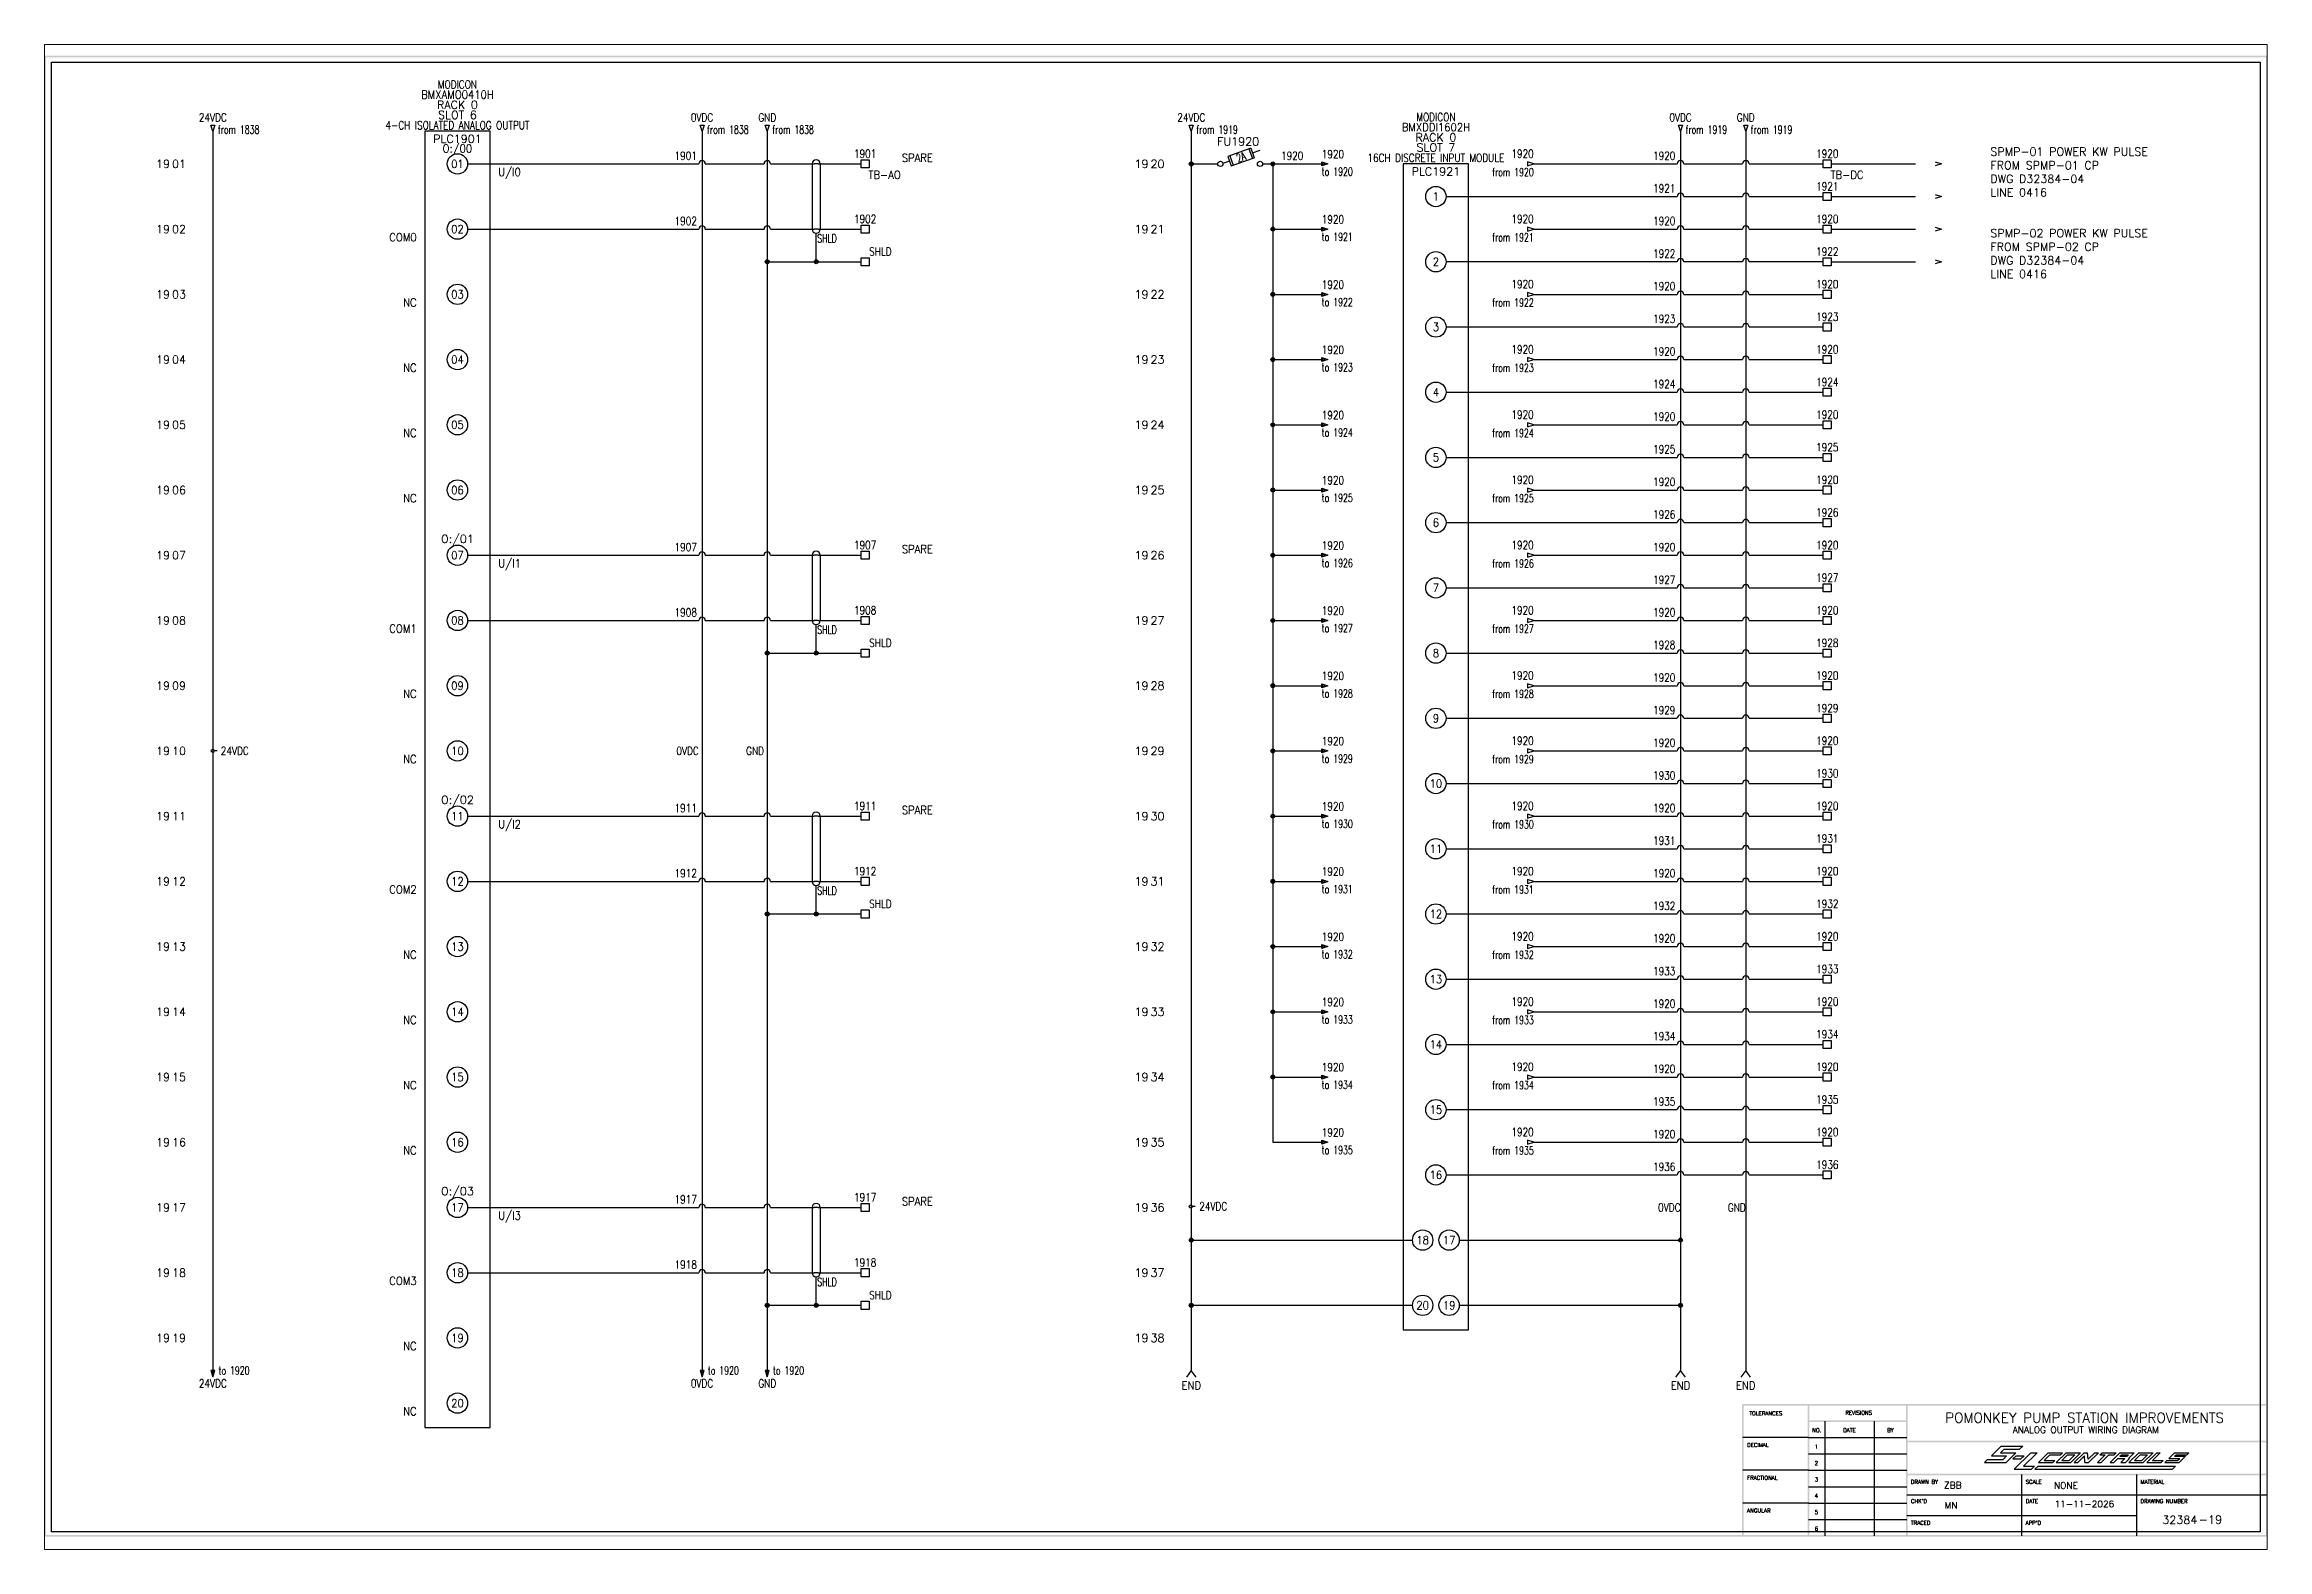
# Paper-space layout 'Layout1' of a CAD drawing. Header units: inches. Extents: x 0.31 to 9.8, y 0.76 to 7.19.
# The model-space entities are those that its viewports show. They can reach past a viewport. Long polylines and large blocks are cut down to what shows.
import ezdxf
from ezdxf.enums import TextEntityAlignment as Align

# ---------------------------------------------------------------- set-up
doc = ezdxf.new("R2010")
doc.units = ezdxf.units.IN
doc.header["$LTSCALE"] = 0.5
doc.header["$MEASUREMENT"] = 0
doc.linetypes.add('HIDDEN2', pattern=[0.1875, 0.125, -0.0625])
for name, color, linetype in [('DESC', 150, 'Continuous'), ('LINK', 9, 'Continuous'), ('MISC', 7, 'Continuous'), ('SYMS', 7, 'Continuous'), ('TAGS', 150, 'Continuous'), ('TERMS', 123, 'Continuous'), ('WIRENO', 72, 'Continuous'), ('WIREREF', 52, 'Continuous'), ('WIREREF_DEST', 52, 'Continuous'), ('WIRES', 7, 'Continuous'), ('XREF', 7, 'Continuous')]:
    doc.layers.add(name, color=color, linetype=linetype)
doc.layers.add('VIEWPORTS', color=10, linetype='Continuous', plot=False)
doc.styles.add('ROMANS', font='ROMANS')
doc.styles.get("Standard").update_dxf_attribs({"font": 'romans.shx'})
doc.styles.add('WD', font='romans.shx')

psp = doc.layouts.get("Layout1")

msp = doc.modelspace()

# ---------------------------------------------------------------- texts
at = {"style": 'WD'}
for p in [(1.844, 20), (16.844, 20), (1.844, 19), (16.844, 19), (1.844, 18), (16.844, 18), (1.844, 17), (16.844, 17), (1.844, 16), (16.844, 16), (1.844, 15), (16.844, 15), (1.844, 14), (16.844, 14), (1.844, 13), (16.844, 13), (1.844, 12), (16.844, 12), (1.844, 11), (16.844, 11), (1.844, 10), (16.844, 10), (1.844, 9), (16.844, 9), (1.844, 8), (16.844, 8), (1.844, 7), (16.844, 7), (1.844, 6), (16.844, 6), (1.844, 5), (16.844, 5), (1.844, 4), (16.844, 4), (1.844, 3), (16.844, 3)]:
    msp.add_text('19', height=0.125, dxfattribs=at).set_placement(p, align=Align.MIDDLE_RIGHT)
for s, p in [('02', (1.875, 20)), ('21', (16.875, 20)), ('03', (1.875, 19)), ('22', (16.875, 19)), ('04', (1.875, 18)), ('23', (16.875, 18)), ('05', (1.875, 17)), ('24', (16.875, 17)), ('06', (1.875, 16)), ('25', (16.875, 16)), ('07', (1.875, 15)), ('26', (16.875, 15)), ('08', (1.875, 14)), ('27', (16.875, 14)), ('09', (1.875, 13)), ('28', (16.875, 13)), ('10', (1.875, 12)), ('29', (16.875, 12)), ('11', (1.875, 11)), ('30', (16.875, 11)), ('12', (1.875, 10)), ('31', (16.875, 10)), ('13', (1.875, 9)), ('32', (16.875, 9)), ('14', (1.875, 8)), ('33', (16.875, 8)), ('15', (1.875, 7)), ('34', (16.875, 7)), ('16', (1.875, 6)), ('35', (16.875, 6)), ('17', (1.875, 5)), ('36', (16.875, 5)), ('18', (1.875, 4)), ('37', (16.875, 4)), ('19', (1.875, 3)), ('38', (16.875, 3))]:
    msp.add_text(s, height=0.125, dxfattribs=at).set_placement(p, align=Align.MIDDLE_LEFT)
at = {"layer": 'TAGS', "char_height": 0.125, "width": 2.88125, "attachment_point": 1}
for s, insert in [('SPMP-01 POWER KW PULSE\\PFROM SPMP-01 CP\\PDWG D32384-04\\PLINE 0416\\P', (29.75, 21.25)), ('SPMP-02 POWER KW PULSE\\PFROM SPMP-02 CP\\PDWG D32384-04\\PLINE 0416', (29.75, 20))]:
    msp.add_mtext(s, dxfattribs=dict(at, insert=insert))

# ---------------------------------------------------------------- blocks, each defined once
blk = doc.blocks.new('LOGO')
at = {"color": 4}
for p, q in [((1.288, 0.284), (1.438, 0.432)), ((1.43, 0.331), (1.485, 0.386)), ((1.438, 0.432), (1.766, 0.432)), ((1.485, 0.386), (1.718, 0.386)), ((1.718, 0.386), (1.766, 0.432)), ((1.185, 0.182), (1.232, 0.229)), ((1.185, 0.182), (1.513, 0.182)), ((1.232, 0.229), (1.466, 0.229)), ((1.288, 0.284), (1.521, 0.284)), ((1.43, 0.331), (1.663, 0.331)), ((1.466, 0.229), (1.521, 0.284)), ((1.513, 0.182), (1.663, 0.331)), ((1.617, 0.237), (1.665, 0.284)), ((1.617, 0.237), (1.74, 0.237)), ((1.638, 0.081), (1.891, 0.331)), ((1.638, 0.081), (1.898, 0.081)), ((1.665, 0.284), (1.788, 0.284)), ((1.74, 0.237), (1.788, 0.284)), ((1.78, 0.128), (1.986, 0.331)), ((1.78, 0.128), (1.946, 0.128)), ((1.891, 0.331), (1.986, 0.331)), ((1.898, 0.081), (1.946, 0.128)), ((1.953, 0.081), (2, 0.128)), ((1.953, 0.081), (4.049, 0.081)), ((2, 0.128), (2.176, 0.128)), ((2.169, 0.128), (4.097, 0.128)), ((4.049, 0.081), (4.097, 0.128))]:
    blk.add_line(p, q, dxfattribs=at)
at = {"color": 6}
for p, q in [((2.005, 0.182), (2.155, 0.331)), ((2.005, 0.182), (2.224, 0.182)), ((2.092, 0.214), (2.179, 0.3)), ((2.092, 0.214), (2.256, 0.214)), ((2.155, 0.331), (2.374, 0.331)), ((2.179, 0.3), (2.343, 0.3)), ((2.224, 0.182), (2.256, 0.214)), ((2.279, 0.182), (2.429, 0.331)), ((2.279, 0.182), (2.498, 0.182)), ((2.343, 0.3), (2.374, 0.331)), ((2.365, 0.214), (2.452, 0.3)), ((2.365, 0.214), (2.475, 0.214)), ((2.429, 0.331), (2.648, 0.331)), ((2.452, 0.3), (2.561, 0.3)), ((2.475, 0.214), (2.561, 0.3)), ((2.498, 0.182), (2.648, 0.331)), ((2.552, 0.182), (2.702, 0.331)), ((2.552, 0.182), (2.607, 0.182)), ((2.607, 0.182), (2.707, 0.282)), ((2.702, 0.331), (2.757, 0.331)), ((2.716, 0.182), (2.707, 0.282)), ((2.716, 0.182), (2.771, 0.182)), ((2.766, 0.232), (2.757, 0.331)), ((2.766, 0.232), (2.866, 0.331)), ((2.771, 0.182), (2.921, 0.331)), ((2.866, 0.331), (2.921, 0.331)), ((2.908, 0.182), (3.026, 0.3)), ((2.908, 0.182), (2.962, 0.182)), ((2.944, 0.3), (2.976, 0.331)), ((2.944, 0.3), (3.026, 0.3)), ((2.962, 0.182), (3.081, 0.3)), ((2.976, 0.331), (3.194, 0.331)), ((3.081, 0.3), (3.163, 0.3)), ((3.099, 0.182), (3.249, 0.331)), ((3.099, 0.182), (3.154, 0.182)), ((3.154, 0.182), (3.217, 0.245)), ((3.163, 0.3), (3.194, 0.331)), ((3.217, 0.245), (3.326, 0.245)), ((3.249, 0.331), (3.468, 0.331)), ((3.249, 0.276), (3.272, 0.3)), ((3.249, 0.276), (3.358, 0.276)), ((3.263, 0.182), (3.326, 0.245)), ((3.263, 0.182), (3.332, 0.182)), ((3.272, 0.3), (3.382, 0.3)), ((3.332, 0.182), (3.395, 0.245)), ((3.358, 0.276), (3.382, 0.3)), ((3.381, 0.245), (3.468, 0.331)), ((3.381, 0.245), (3.395, 0.245)), ((3.386, 0.182), (3.536, 0.331)), ((3.386, 0.182), (3.605, 0.182)), ((3.473, 0.214), (3.559, 0.3)), ((3.473, 0.214), (3.582, 0.214)), ((3.536, 0.331), (3.755, 0.331)), ((3.559, 0.3), (3.669, 0.3)), ((3.582, 0.214), (3.669, 0.3)), ((3.605, 0.182), (3.755, 0.331)), ((3.66, 0.182), (3.81, 0.331)), ((3.66, 0.182), (3.878, 0.182)), ((3.746, 0.214), (3.864, 0.331)), ((3.746, 0.214), (3.91, 0.214)), ((3.81, 0.331), (3.864, 0.331)), ((3.878, 0.182), (3.91, 0.214)), ((3.933, 0.182), (3.965, 0.214)), ((3.933, 0.182), (4.152, 0.182)), ((3.965, 0.214), (4.129, 0.214)), ((3.996, 0.245), (4.083, 0.331)), ((3.996, 0.245), (4.16, 0.245)), ((4.037, 0.245), (4.147, 0.245)), ((4.083, 0.331), (4.302, 0.331)), ((4.083, 0.276), (4.106, 0.3)), ((4.083, 0.276), (4.178, 0.276)), ((4.083, 0.276), (4.247, 0.276)), ((4.106, 0.3), (4.27, 0.3)), ((4.129, 0.214), (4.16, 0.245)), ((4.152, 0.182), (4.247, 0.276)), ((4.27, 0.3), (4.302, 0.331))]:
    blk.add_line(p, q, dxfattribs=at)
blk = doc.blocks.new('S&L Title Block V2')
at = {"color": 2}
for p, q in [((27.15, 1.763), (27.15, 0.012)), ((27.9, 1.763), (27.9, 0.012)), ((26.9, 1.513), (25.9, 1.513)), ((26.9, 1.513), (28.4, 1.513)), ((26.9, 1.263), (28.4, 1.263)), ((26.9, 1.013), (25.9, 1.013)), ((26.9, 1.013), (28.4, 1.013)), ((26.9, 0.763), (28.4, 0.763)), ((30.15, 0.95), (30.15, 0.012)), ((31.9, 0.95), (31.9, 0.012)), ((26.9, 0.513), (25.9, 0.513)), ((26.9, 0.513), (28.4, 0.513)), ((28.4, 0.638), (33.9, 0.638)), ((26.9, 0.263), (28.4, 0.263)), ((28.4, 0.325), (31.9, 0.325)), ((28.4, 0.012), (28.4, 0.012))]:
    blk.add_line(p, q, dxfattribs=at)
for points in [[(0, 22.587), (0.025, 22.562), (33.9, 22.587), (33.875, 22.562)], [(0, 0), (0.025, 0.025), (0, 22.587), (0.025, 22.562)], [(33.9, 22.587), (33.875, 22.562), (33.9, 0.012), (33.875, 0.012)], [(25.887, 2.025), (25.912, 2), (33.9, 2.025), (33.9, 2)], [(25.887, 0.012), (25.912, 0.012), (25.887, 2.013), (25.912, 2.013)], [(26.887, 0.012), (26.912, 0.012), (26.887, 2.013), (26.912, 2.013)], [(26.9, 1.775), (26.9, 1.75), (28.4, 1.775), (28.4, 1.75)], [(28.387, 0.012), (28.412, 0.012), (28.387, 2.013), (28.412, 2.013)], [(28.4, 1.463), (28.4, 1.438), (33.9, 1.463), (33.9, 1.438)], [(28.4, 0.963), (28.4, 0.938), (33.9, 0.963), (33.9, 0.938)], [(33.888, 0), (33.888, 0.025), (0, 0), (0.025, 0.025)]]:
    blk.add_trace(points, dxfattribs=at)
at = {"color": 2, "linetype": 'Continuous'}
blk.add_blockref('LOGO', (28.4, 0.95), dxfattribs=at)
at = {"color": 2, "style": 'ROMANS'}
for s, p in [('TOLERANCES', (26.249, 1.851)), ('REVISIONS', (27.665, 1.861)), ('NO.', (27.025, 1.593)), ('DATE', (27.525, 1.593)), ('BY', (28.15, 1.593))]:
    blk.add_text(s, height=0.06, dxfattribs=at).set_placement(p, align=Align.CENTER)
for s, p in [('DECIMAL', (25.964, 1.369)), ('1', (26.995, 1.343)), ('2', (26.995, 1.093)), ('FRACTIONAL', (25.964, 0.869)), ('3', (26.995, 0.843)), ('DRAWN BY', (28.462, 0.806)), ('SCALE', (30.212, 0.806)), ('MATERIAL', (31.962, 0.806)), ('ANGULAR', (25.964, 0.369)), ('4', (26.995, 0.593)), ('5', (26.995, 0.343)), ("CHK'D", (28.462, 0.513)), ('DATE', (30.212, 0.513)), ('DRAWING NUMBER', (31.962, 0.513)), ('6', (26.995, 0.093)), ('TRACED', (28.462, 0.181)), ("APP'D", (30.212, 0.181))]:
    blk.add_text(s, height=0.06, dxfattribs=at).set_placement(p)
blk.add_text('-', height=0.125).set_placement((32.921, 0.2), align=Align.CENTER)
for tag, height, p in [('TITLE#1', 0.15, (31.11, 1.739)), ('TITLE#2', 0.1, (31.129, 1.58)), ('REV1_DATE', 0.1, (27.51, 1.338)), ('REV1_BY', 0.1, (28.165, 1.338)), ('REV2_DATE', 0.1, (27.513, 1.086)), ('REV2_BY', 0.1, (28.165, 1.086)), ('REV3_DATE', 0.1, (27.505, 0.842)), ('REV4_DATE', 0.1, (27.513, 0.59)), ('REV3_BY', 0.1, (28.165, 0.842)), ('REV4_BY', 0.1, (28.165, 0.589)), ('REV5_DATE', 0.1, (27.512, 0.321)), ('REV5_BY', 0.1, (28.165, 0.319)), ('REV6_DATE', 0.1, (27.512, 0.094)), ('REV6_BY', 0.1, (28.165, 0.097))]:
    blk.add_attdef(tag, text='', height=height).set_placement(p, align=Align.CENTER)
for tag, p, height in [('DRAWNBY', (28.968, 0.735), 0.1), ('SCALE', (30.644, 0.731), 0.1), ('CHKBY', (28.975, 0.429), 0.1), ('DATE', (30.653, 0.449), 0.1), ('SH#', (32.993, 0.197), 0.125)]:
    blk.add_attdef(tag, p, '', height=height)
blk.add_attdef('JOB#', text='', height=0.125).set_placement((32.83, 0.195), align=Align.RIGHT)
at = {"flags": 9}
blk.add_attdef('WD_TB', (0, 0), '', height=0.1, dxfattribs=at)
blk = doc.blocks.new('WD_MLRH6')
at = {"style": 'WD'}
blk.add_attdef('SHEET', text='', height=0.125, dxfattribs=at).set_placement((-0.656, 0), align=Align.MIDDLE_RIGHT)
blk.add_attdef('RUNGFIRST', text='', height=0.125, dxfattribs=at).set_placement((-0.625, 0), align=Align.MIDDLE_LEFT)
at = {"style": 'WD', "flags": 1}
for tag, p in [('WIRE-START', (-0.25, -0.356)), ('RUNGHORV', (-0.25, -0.127)), ('WIREMODE', (-0.25, -0.281)), ('RUNGDIST', (-0.25, -0.2)), ('RUNGCNT', (-0.25, -0.237)), ('RUNGINC', (-0.25, -0.163)), ('WIREFMT', (-0.25, -0.321)), ('WIRE-GSUF', (-0.25, -0.396)), ('PH3SPACE', (-0.25, -0.437))]:
    blk.add_attdef(tag, text='', height=0.025, dxfattribs=at).set_placement(p, align=Align.RIGHT)
blk = doc.blocks.new('WDDOT')
for radius in [0.03, 0.0187, 0.00929]:
    blk.add_circle((0, 0), radius)
blk = doc.blocks.new('PLCIO_4A1B')
at = {"layer": 'SYMS'}
for p, q in [((0.5, 0.5), (-0.5, 0.5)), ((-0.5, 0.5), (-0.5, -19.375)), ((0.5, -19.375), (0.5, 0.5)), ((-0.5, -19.375), (0.5, -19.375))]:
    blk.add_line(p, q, dxfattribs=at)
for centre in [(0, 0), (0, -1), (0, -2), (0, -3), (0, -4), (0, -5), (0, -6), (0, -7), (0, -8), (0, -9), (0, -10), (0, -11), (0, -12), (0, -13), (0, -14), (0, -15), (0, -16), (0, -17), (0, -18), (0, -19)]:
    blk.add_circle(centre, 0.156, dxfattribs=at)
at = {"layer": 'SYMS', "style": 'WD'}
for tag, width, p in [('INST', 0.8, (0, 1.482)), ('LOC', 0.8, (0, 1.312)), ('MFG', 0.8, (0, 1.156)), ('CAT', 0.9, (0, 1)), ('DESC', 0.8, (0, 0.53)), ('TAGA01', 0.9, (0, 0.174))]:
    blk.add_attdef(tag, text='', height=0.125, dxfattribs=dict(at, width=width)).set_placement(p, align=Align.CENTER)
at = {"layer": 'SYMS', "linetype": 'Continuous', "style": 'WD', "flags": 9}
blk.add_attdef('ASSYCODE', text='', height=0.01, dxfattribs=at).set_placement((0.23, 1.071), align=Align.CENTER)
at = {"layer": 'SYMS', "style": 'WD'}
for tag, p in [('LINE1', (0, 0.844)), ('LINE2', (0, 0.688)), ('TAG', (0, 0.322)), ('TAGA07', (0, -5.812)), ('TAGA11', (0, -9.812)), ('TAGA17', (0, -15.812))]:
    blk.add_attdef(tag, text='', height=0.125, dxfattribs=at).set_placement(p, align=Align.CENTER)
at = {"layer": 'SYMS', "style": 'WD', "width": 0.9}
for tag, p in [('DESCB01', (-0.688, -0.125)), ('DESCA01', (-0.688, 0.031)), ('DESCC01', (-0.688, -0.281)), ('DESCD01', (-0.688, -0.438)), ('DESCE01', (-0.688, -0.594)), ('DESCB07', (-0.688, -6.125)), ('DESCA07', (-0.688, -5.969)), ('DESCC07', (-0.688, -6.281)), ('DESCD07', (-0.688, -6.438)), ('DESCE07', (-0.688, -6.594)), ('DESCA11', (-0.688, -9.969)), ('DESCB11', (-0.688, -10.125)), ('DESCC11', (-0.688, -10.281)), ('DESCD11', (-0.688, -10.438)), ('DESCE11', (-0.688, -10.594)), ('DESCB17', (-0.688, -16.125)), ('DESCA17', (-0.688, -15.969)), ('DESCC17', (-0.688, -16.281)), ('DESCD17', (-0.688, -16.438)), ('DESCE17', (-0.688, -16.594))]:
    blk.add_attdef(tag, text='', height=0.125, dxfattribs=at).set_placement(p, align=Align.RIGHT)
for tag, p in [('TERM01', (0, 0)), ('TERM02', (0, -1)), ('TERM03', (0, -2)), ('TERM04', (0, -3)), ('TERM05', (0, -4)), ('TERM06', (0, -5)), ('TERM07', (0, -6)), ('TERM08', (0, -7)), ('TERM09', (0, -8)), ('TERM10', (0, -9)), ('TERM11', (0, -10)), ('TERM12', (0, -11)), ('TERM13', (0, -12)), ('TERM14', (0, -13)), ('TERM15', (0, -14)), ('TERM16', (0, -15)), ('TERM17', (0, -16)), ('TERM18', (0, -17)), ('TERM19', (0, -18)), ('TERM20', (0, -19))]:
    blk.add_attdef(tag, text='', height=0.125, dxfattribs=at).set_placement(p, align=Align.MIDDLE_CENTER)
at = {"layer": 'SYMS', "style": 'WD', "flags": 1}
for tag, p in [('X1TERM01', (0.156, 0)), ('X1TERM02', (0.156, -1)), ('X1TERM03', (0.156, -2)), ('X1TERM04', (0.156, -3)), ('X1TERM05', (0.156, -4)), ('X1TERM06', (0.156, -5)), ('X1TERM07', (0.156, -6)), ('X1TERM08', (0.156, -7)), ('X1TERM09', (0.156, -8)), ('X1TERM10', (0.156, -9)), ('X1TERM11', (0.156, -10)), ('X1TERM12', (0.156, -11)), ('X1TERM13', (0.156, -12)), ('X1TERM14', (0.156, -13)), ('X1TERM15', (0.156, -14)), ('X1TERM16', (0.156, -15)), ('X1TERM17', (0.156, -16)), ('X1TERM18', (0.156, -17)), ('X1TERM19', (0.156, -18)), ('X1TERM20', (0.156, -19))]:
    blk.add_attdef(tag, p, '', height=0.01, dxfattribs=at)
at = {"layer": 'SYMS', "style": 'WD', "width": 0.9}
for tag, p in [('TERMDESC01', (0.625, -0.062)), ('TERMDESC07', (0.626, -6.062)), ('TERMDESC11', (0.626, -10.062)), ('TERMDESC17', (0.626, -16.062))]:
    blk.add_attdef(tag, text='', height=0.125, dxfattribs=at).set_placement(p, align=Align.TOP_LEFT)
for tag, p in [('TERMDESC02', (-0.625, -1.062)), ('TERMDESC03', (-0.625, -2.062)), ('TERMDESC04', (-0.625, -3.062)), ('TERMDESC05', (-0.625, -4.062)), ('TERMDESC06', (-0.625, -5.062)), ('TERMDESC08', (-0.625, -7.062)), ('TERMDESC09', (-0.625, -8.062)), ('TERMDESC10', (-0.625, -9.062)), ('TERMDESC12', (-0.625, -11.062)), ('TERMDESC13', (-0.625, -12.062)), ('TERMDESC14', (-0.625, -13.062)), ('TERMDESC15', (-0.625, -14.062)), ('TERMDESC16', (-0.625, -15.062)), ('TERMDESC18', (-0.625, -17.062)), ('TERMDESC19', (-0.625, -18.062)), ('TERMDESC20', (-0.625, -19.062))]:
    blk.add_attdef(tag, text='', height=0.125, dxfattribs=at).set_placement(p, align=Align.TOP_RIGHT)
blk = doc.blocks.new('HT0W01')
for p, q in [((-0.062, 0.062), (0.062, 0.062)), ((-0.062, -0.062), (-0.062, 0.062)), ((0.062, 0.062), (0.062, -0.062)), ((0.062, -0.062), (-0.062, -0.062))]:
    blk.add_line(p, q)
at = {"style": 'WD'}
for tag, p, width in [('INST', (0.062, 0.42), 0.7), ('LOC', (0.062, 0.25), 0.7), ('DESC1', (0.05, -0.385), 0.8)]:
    blk.add_attdef(tag, p, '', height=0.125, dxfattribs=dict(at, width=width))
at = {"linetype": 'Continuous', "style": 'WD', "width": 0.8, "flags": 8}
blk.add_attdef('WIRENO', text='', height=0.125, dxfattribs=at).set_placement((0, 0.094), align=Align.CENTER)
at = {"style": 'WD', "flags": 1}
for tag, p, height in [('X4TERM01', (-0.062, 0), 0.0125), ('X4TERMDESC01', (-0.055, -0.023), 0.025), ('X2TERMDESC01', (-0.006, 0.029), 0.025), ('STRIPSEQ', (0, 0), 0.00125), ('X2TERM01', (0, 0.062), 0.0125), ('X1TERMDESC01', (0.039, 0.007), 0.025), ('X1TERM01', (0.062, 0), 0.0125), ('LINKTERM', (0, -0.002), 0.00125), ('X8TERM01', (0, -0.062), 0.0125), ('X8TERMDESC01', (0, -0.054), 0.025)]:
    blk.add_attdef(tag, p, '', height=height, dxfattribs=at)
at = {"linetype": 'Continuous', "style": 'WD', "width": 0.8, "flags": 1}
blk.add_attdef('MFG', text='', height=0.109, dxfattribs=at).set_placement((0.088, -0.406), align=Align.RIGHT)
at = {"linetype": 'Continuous', "style": 'WD'}
for tag, p, height, width, flags in [('TAGSTRIP', (0.05, -0.229), 0.125, 0.9, 8), ('CAT', (0.213, -0.406), 0.109, 0.8, 1), ('DESC2', (0.05, -0.541), 0.125, 0.8, 8), ('DESC3', (0.05, -0.698), 0.125, 0.8, 8)]:
    blk.add_attdef(tag, p, '', height=height, dxfattribs=dict(at, width=width, flags=flags))
at = {"style": 'WD', "width": 0.7, "flags": 1}
blk.add_attdef('ASSYCODE', (0.062, -0.281), '', height=0.01, dxfattribs=at)
blk = doc.blocks.new('HT1001')
for p, q in [((-0.062, 0.062), (0.062, 0.062)), ((-0.062, -0.062), (-0.062, 0.062)), ((0.062, 0.062), (0.062, -0.062)), ((0.062, -0.062), (-0.062, -0.062))]:
    blk.add_line(p, q)
at = {"style": 'WD'}
for tag, p, width in [('INST', (0.062, 0.42), 0.7), ('LOC', (0.062, 0.25), 0.7), ('DESC1', (0.05, -0.385), 0.8)]:
    blk.add_attdef(tag, p, '', height=0.125, dxfattribs=dict(at, width=width))
at = {"style": 'WD', "flags": 1}
for tag, p, height in [('X4TERM01', (-0.062, 0), 0.0125), ('X4TERMDESC01', (-0.055, -0.023), 0.025), ('X2TERMDESC01', (-0.006, 0.029), 0.025), ('STRIPSEQ', (0, 0), 0.00125), ('X2TERM01', (0, 0.062), 0.0125), ('X2PIN01', (0.033, 0.084), 0.0125), ('X1TERMDESC01', (0.039, 0.007), 0.025), ('X1TERM01', (0.062, 0), 0.0125), ('X1PIN01', (0.087, 0.016), 0.0125), ('X4PIN01', (-0.114, -0.038), 0.0125), ('LINKTERM', (0, -0.002), 0.00125), ('X8TERM01', (0, -0.062), 0.0125), ('X8TERMDESC01', (0, -0.054), 0.025), ('X8PIN01', (0.026, -0.096), 0.0125)]:
    blk.add_attdef(tag, p, '', height=height, dxfattribs=at)
at = {"linetype": 'Continuous', "style": 'WD'}
for tag, p, height, width, flags in [('TERM01', (0.062, 0.094), 0.125, 0.8, 8), ('TAGSTRIP', (0.05, -0.229), 0.125, 0.9, 8), ('CAT', (0.213, -0.406), 0.109, 0.8, 1), ('DESC2', (0.05, -0.541), 0.125, 0.8, 8), ('DESC3', (0.05, -0.698), 0.125, 0.8, 8)]:
    blk.add_attdef(tag, p, '', height=height, dxfattribs=dict(at, width=width, flags=flags))
at = {"linetype": 'Continuous', "style": 'WD', "width": 0.8, "flags": 1}
blk.add_attdef('MFG', text='', height=0.109, dxfattribs=at).set_placement((0.088, -0.406), align=Align.RIGHT)
at = {"style": 'WD', "width": 0.7, "flags": 1}
blk.add_attdef('ASSYCODE', (0.062, -0.281), '', height=0.01, dxfattribs=at)
blk = doc.blocks.new('HW01_1')
blk.add_line((0.031, 0), (-0.031, 0))
blk.add_arc((0, 0), 0.0625, 360, 180)
at = {"style": 'WD', "width": 0.7, "flags": 1}
for tag, p in [('INST', (0, 0.396)), ('LOC', (0, 0.227))]:
    blk.add_attdef(tag, text='', height=0.125, dxfattribs=at).set_placement(p, align=Align.CENTER)
at = {"style": 'WD', "width": 0.8}
blk.add_attdef('TAG1', text='', height=0.125, dxfattribs=at).set_placement((-0.031, 0.062), align=Align.RIGHT)
at = {"style": 'WD'}
for tag, p in [('X8LINKL', (-0.062, 0)), ('X8LINKR', (0.062, 0))]:
    blk.add_attdef(tag, p, '', height=0.01, dxfattribs=at)
at = {"style": 'WD', "flags": 1}
for tag, p, height in [('X4TERM01', (-0.031, 0), 0.0125), ('X2TERM02', (0, 0.062), 0.0125), ('X1TERM01', (0.031, 0), 0.0125), ('WD_NOTJUMPERED', (0.097, 0.062), 0.01)]:
    blk.add_attdef(tag, p, '', height=height, dxfattribs=at)
at = {"linetype": 'Continuous', "style": 'WD', "flags": 9}
blk.add_attdef('ASSYCODE', text='', height=0.01, dxfattribs=at).set_placement((0.029, 0.042), align=Align.CENTER)
at = {"style": 'WD', "flags": 9}
blk.add_attdef('FAMILY', text='', height=0.01, dxfattribs=at).set_placement((0.023, 0.118), align=Align.CENTER)
at = {"style": 'WD', "width": 0.7, "flags": 1}
for tag, p in [('X2TERMDESC02', (0.016, 0.109)), ('XREF', (0.078, -0.3)), ('DESC1', (0.078, -0.459)), ('DESC2', (0.078, -0.621))]:
    blk.add_attdef(tag, p, '', height=0.125, dxfattribs=at)
at = {"style": 'WD', "width": 0.8}
blk.add_attdef('RATING1', (0.094, 0.062), '', height=0.125, dxfattribs=at)
at = {"style": 'WD', "width": 0.8, "flags": 1}
blk.add_attdef('MFG', text='', height=0.0938, dxfattribs=at).set_placement((-0.125, -0.031), align=Align.TOP_RIGHT)
blk.add_attdef('CAT', text='', height=0.0938, dxfattribs=at).set_placement((0.031, -0.031), align=Align.TOP_LEFT)
blk = doc.blocks.new('HW02_1')
blk.add_line((0.031, 0), (-0.031, 0))
blk.add_arc((0, 0), 0.0625, 180, 0)
at = {"style": 'WD', "width": 0.7, "flags": 1}
for tag, p in [('INST', (0, 0.349)), ('LOC', (0, 0.18))]:
    blk.add_attdef(tag, text='', height=0.125, dxfattribs=at).set_placement(p, align=Align.CENTER)
at = {"style": 'WD', "width": 0.8}
blk.add_attdef('TAG2', text='', height=0.125, dxfattribs=at).set_placement((-0.031, 0.031), align=Align.RIGHT)
at = {"style": 'WD'}
for tag, p in [('X2LINKL', (-0.063, 0)), ('X2LINKR', (0.062, 0))]:
    blk.add_attdef(tag, p, '', height=0.01, dxfattribs=at)
at = {"style": 'WD', "flags": 1}
for tag, p, height in [('X4TERM01', (-0.031, 0), 0.0125), ('X1TERM01', (0.031, 0), 0.0125), ('X8TERM02', (0, -0.063), 0.0125), ('WD_NOTJUMPERED', (0.097, -0.063), 0.01)]:
    blk.add_attdef(tag, p, '', height=height, dxfattribs=at)
at = {"style": 'WD', "flags": 9}
blk.add_attdef('FAMILY', text='', height=0.01, dxfattribs=at).set_placement((0.023, 0.118), align=Align.CENTER)
at = {"style": 'WD'}
for tag, p, width in [('RATING1', (0.094, 0.031), 0.8), ('X8TERMDESC02', (0.016, -0.204), 0.7)]:
    blk.add_attdef(tag, p, '', height=0.125, dxfattribs=dict(at, width=width))
at = {"style": 'WD', "width": 0.7, "flags": 1}
for tag, p in [('XREF', (0.016, -0.363)), ('DESC1', (0.016, -0.521)), ('DESC2', (0.016, -0.684))]:
    blk.add_attdef(tag, p, '', height=0.125, dxfattribs=at)
blk = doc.blocks.new('HA1D2')
blk.add_lwpolyline([(0, 0.094), (0.031, 0.094), (0, 0), (-0.031, 0.094), (0, 0.094)])
at = {"style": 'WD', "width": 0.8, "flags": 8}
blk.add_attdef('WIRENO', text='', height=0.125, dxfattribs=at).set_placement((0, 0.15), align=Align.CENTER)
at = {"style": 'WD', "flags": 1}
for tag, p in [('X8TERM01', (0, 0)), ('SIGCODE', (0.026, 0.066))]:
    blk.add_attdef(tag, p, '', height=0.01, dxfattribs=at)
at = {"style": 'WD', "width": 0.7}
for tag, p in [('XREF', (0.077, -0.037)), ('DESC1', (0.077, -0.206))]:
    blk.add_attdef(tag, p, '', height=0.125, dxfattribs=at)
blk = doc.blocks.new('WD_WNV')
at = {"linetype": 'Continuous', "style": 'WD', "width": 0.8}
blk.add_attdef('WIRENO', text='', height=0.125, dxfattribs=at).set_placement((-0.05, 0), align=Align.MIDDLE_RIGHT)
at = {"style": 'WD', "flags": 1}
for tag, p in [('W01USER', (-0.062, 0.094)), ('W02USER', (-0.062, 0.086)), ('W03USER', (-0.062, 0.078)), ('W04USER', (-0.062, 0.07)), ('W05USER', (-0.062, 0.062)), ('W06USER', (-0.062, 0.055)), ('W07USER', (-0.062, 0.047)), ('W08USER', (-0.062, 0.039)), ('W09USER', (-0.062, 0.031)), ('W10USER', (-0.062, 0.023))]:
    blk.add_attdef(tag, text='', height=0.005, dxfattribs=at).set_placement(p, align=Align.CENTER)
blk = doc.blocks.new('HA1S4')
for points in [[(0, 0), (-0.031, 0), (0, -0.094), (0.031, 0), (0, 0)], [(0.016, -0.011), (-0.016, -0.011), (0, -0.058), (0.016, -0.011)]]:
    blk.add_lwpolyline(points)
at = {"style": 'WD', "flags": 1}
for tag, p in [('X2TERM01', (0, 0)), ('SIGCODE', (0.035, -0.083))]:
    blk.add_attdef(tag, p, '', height=0.01, dxfattribs=at)
at = {"style": 'WD', "width": 0.7}
for tag, p in [('XREF', (0.088, -0.062)), ('DESC1', (0.088, 0.113))]:
    blk.add_attdef(tag, p, '', height=0.125, dxfattribs=at)
at = {"style": 'WD', "width": 0.8, "flags": 8}
blk.add_attdef('WIRENO', text='', height=0.125, dxfattribs=at).set_placement((0, -0.259), align=Align.CENTER)
blk = doc.blocks.new('HA1X4Y')
for p, q in [((0, 0), (-0.075, -0.1)), ((0.075, -0.1), (0, 0))]:
    blk.add_line(p, q)
at = {"style": 'WD', "flags": 1}
blk.add_attdef('X2TERM01', (0, 0), '', height=0.01, dxfattribs=at)
at = {"style": 'WD', "width": 0.9}
blk.add_attdef('DESC1', text='', height=0.125, dxfattribs=at).set_placement((0, -0.2906), align=Align.CENTER)
blk.add_attdef('DESC2', text='', height=0.125, dxfattribs=at).set_placement((0, -0.3406), align=Align.TOP_CENTER)
blk = doc.blocks.new('WD_WNH')
at = {"linetype": 'Continuous', "style": 'WD', "width": 0.8}
blk.add_attdef('WIRENO', text='', height=0.125, dxfattribs=at).set_placement((0, 0.062), align=Align.CENTER)
at = {"style": 'WD', "flags": 1}
for tag, p in [('W01USER', (0, 0.078)), ('W02USER', (0, 0.07)), ('W03USER', (0, 0.062)), ('W04USER', (0, 0.055)), ('W05USER', (0, 0.047)), ('W06USER', (0, 0.039)), ('W07USER', (0, 0.031)), ('W08USER', (0, 0.023)), ('W09USER', (0, 0.016)), ('W10USER', (0, 0.008))]:
    blk.add_attdef(tag, text='', height=0.005, dxfattribs=at).set_placement(p, align=Align.CENTER)
blk = doc.blocks.new('PLCIO_5233')
at = {"layer": 'SYMS'}
for p, q in [((0.5, 0.5), (-0.5, 0.5)), ((-0.5, 0.5), (-0.5, -17.375)), ((0.5, -17.375), (0.5, 0.5)), ((-0.5, -17.375), (0.5, -17.375))]:
    blk.add_line(p, q, dxfattribs=at)
for centre in [(0, 0), (0, -1), (0, -2), (0, -3), (0, -4), (0, -5), (0, -6), (0, -7), (0, -8), (0, -9), (0, -10), (0, -11), (0, -12), (0, -13), (0, -14), (0, -15), (-0.203, -16), (0.203, -16), (-0.203, -17), (0.203, -17)]:
    blk.add_circle(centre, 0.156, dxfattribs=at)
at = {"layer": 'SYMS', "style": 'WD'}
for tag, width, p in [('INST', 0.8, (0, 1.482)), ('LOC', 0.8, (0, 1.312)), ('MFG', 0.8, (0, 1.156)), ('CAT', 0.9, (0, 1)), ('DESC', 0.8, (0, 0.53))]:
    blk.add_attdef(tag, text='', height=0.125, dxfattribs=dict(at, width=width)).set_placement(p, align=Align.CENTER)
at = {"layer": 'SYMS', "linetype": 'Continuous', "style": 'WD', "flags": 9}
blk.add_attdef('ASSYCODE', text='', height=0.01, dxfattribs=at).set_placement((0.23, 1.071), align=Align.CENTER)
at = {"layer": 'SYMS', "style": 'WD'}
for tag, p in [('LINE1', (0, 0.844)), ('LINE2', (0, 0.688)), ('TAG', (0, 0.322))]:
    blk.add_attdef(tag, text='', height=0.125, dxfattribs=at).set_placement(p, align=Align.CENTER)
at = {"layer": 'SYMS', "style": 'WD', "width": 0.9}
for tag, p in [('TERM01', (0, 0)), ('TERM02', (0, -1)), ('TERM03', (0, -2)), ('TERM04', (0, -3)), ('TERM05', (0, -4)), ('TERM06', (0, -5)), ('TERM07', (0, -6)), ('TERM08', (0, -7)), ('TERM09', (0, -8)), ('TERM10', (0, -9)), ('TERM11', (0, -10)), ('TERM12', (0, -11)), ('TERM13', (0, -12)), ('TERM14', (0, -13)), ('TERM15', (0, -14)), ('TERM16', (0, -15)), ('TERM17L', (-0.203, -16)), ('TERM17R', (0.203, -16)), ('TERM18L', (-0.203, -17)), ('TERM18R', (0.203, -17))]:
    blk.add_attdef(tag, text='', height=0.125, dxfattribs=at).set_placement(p, align=Align.MIDDLE_CENTER)
at = {"layer": 'SYMS', "style": 'WD', "flags": 1}
for tag, p in [('X1TERM01', (0.156, 0)), ('X1TERM02', (0.156, -1)), ('X1TERM03', (0.156, -2)), ('X1TERM04', (0.156, -3)), ('X1TERM05', (0.156, -4)), ('X1TERM06', (0.156, -5)), ('X1TERM07', (0.156, -6)), ('X1TERM08', (0.156, -7)), ('X1TERM09', (0.156, -8)), ('X1TERM10', (0.156, -9)), ('X1TERM11', (0.156, -10)), ('X1TERM12', (0.156, -11)), ('X1TERM13', (0.156, -12)), ('X1TERM14', (0.156, -13)), ('X1TERM15', (0.156, -14)), ('X1TERM16', (0.156, -15)), ('X4TERM17L', (-0.359, -16)), ('X1TERM17R', (0.359, -16)), ('X4TERM18L', (-0.359, -17)), ('X1TERM18R', (0.359, -17))]:
    blk.add_attdef(tag, p, '', height=0.01, dxfattribs=at)
at = {"layer": 'SYMS', "style": 'WD', "width": 0.9}
for tag, p in [('TERMDESC01', (0.625, -0.062)), ('TERMDESC17R', (0.625, -16.062)), ('TERMDESC18R', (0.625, -17.062))]:
    blk.add_attdef(tag, text='', height=0.125, dxfattribs=at).set_placement(p, align=Align.TOP_LEFT)
for tag, p in [('TERMDESC02', (-0.625, -1.062)), ('TERMDESC03', (-0.625, -2.062)), ('TERMDESC04', (-0.625, -3.062)), ('TERMDESC05', (-0.625, -4.062)), ('TERMDESC06', (-0.625, -5.062)), ('TERMDESC07', (-0.625, -6.062)), ('TERMDESC08', (-0.625, -7.062)), ('TERMDESC09', (-0.625, -8.062)), ('TERMDESC10', (-0.625, -9.062)), ('TERMDESC11', (-0.625, -10.062)), ('TERMDESC12', (-0.625, -11.062)), ('TERMDESC13', (-0.625, -12.062)), ('TERMDESC14', (-0.625, -13.062)), ('TERMDESC15', (-0.625, -14.062)), ('TERMDESC16', (-0.625, -15.062)), ('TERMDESC17L', (-0.625, -16.062)), ('TERMDESC18L', (-0.625, -17.062))]:
    blk.add_attdef(tag, text='', height=0.125, dxfattribs=at).set_placement(p, align=Align.TOP_RIGHT)
blk = doc.blocks.new('HDS11FR')
for p, q in [((-0.164, 0.042), (-0.264, 0.006)), ((0.163, 0.241), (-0.19, 0.116)), ((-0.19, 0.116), (-0.137, -0.032)), ((-0.16, 0.126), (-0.108, -0.021)), ((-0.137, -0.032), (0.216, 0.094)), ((0.134, 0.231), (0.187, 0.084)), ((0.163, 0.241), (0.216, 0.094)), ((0.19, 0.168), (0.307, 0.21))]:
    blk.add_line(p, q)
at = {"linetype": 'Continuous'}
for centre in [(-0.304, 0), (0.304, 0)]:
    blk.add_circle(centre, 0.04, dxfattribs=at)
at = {"style": 'WD', "width": 0.7}
for tag, p in [('INST', (-0.031, 0.607)), ('LOC', (-0.031, 0.438))]:
    blk.add_attdef(tag, text='', height=0.125, dxfattribs=at).set_placement(p, align=Align.CENTER)
at = {"style": 'WD'}
blk.add_attdef('TAG1', text='', height=0.125, dxfattribs=at).set_placement((-0.031, 0.281), align=Align.CENTER)
for tag, p in [('X2LINK', (0, 0.406)), ('X8LINK', (0, -0.109))]:
    blk.add_attdef(tag, p, '', height=0.01, dxfattribs=at)
for tag, p, height, flags in [('X4TERM01', (-0.344, 0), 0.0125, 1), ('CONTACT', (0.098, 0.188), 0.01, 9), ('FAMILY', (0.098, 0.264), 0.01, 9), ('X1TERM02', (0.344, 0), 0.0125, 1)]:
    blk.add_attdef(tag, p, '', height=height, dxfattribs=dict(at, flags=flags))
at = {"style": 'WD', "width": 0.7}
blk.add_attdef('RATING1', text='', height=0.125, rotation=19.6202, dxfattribs=at).set_placement((0.013, 0.105), align=Align.MIDDLE_CENTER)
at = {"linetype": 'Continuous', "style": 'WD', "flags": 9}
for tag, p in [('ASSYCODE', (0.124, 0.206)), ('MFG', (0.126, 0.228)), ('CAT', (0.126, 0.247))]:
    blk.add_attdef(tag, text='', height=0.01, dxfattribs=at).set_placement(p, align=Align.CENTER)
at = {"linetype": 'Continuous', "style": 'WD', "flags": 8}
blk.add_attdef('TERM01', text='', height=0.125, dxfattribs=at).set_placement((-0.406, -0.016), align=Align.TOP_RIGHT)
blk.add_attdef('TERM02', text='', height=0.125, dxfattribs=at).set_placement((0.406, -0.016), align=Align.TOP_LEFT)
blk = doc.blocks.new('HA1S1')
for points in [[(0, 0), (0, 0.031), (0.094, 0), (0, -0.031), (0, 0)], [(0.011, 0.016), (0.011, -0.016), (0.058, 0), (0.011, 0.016)]]:
    blk.add_lwpolyline(points)
at = {"style": 'WD', "flags": 1}
for tag, p in [('SIGCODE', (-0.02, 0.047)), ('X4TERM01', (0, 0))]:
    blk.add_attdef(tag, p, '', height=0.01, dxfattribs=at)
at = {"style": 'WD', "width": 0.8, "flags": 8}
blk.add_attdef('WIRENO', (0, 0.087), '', height=0.125, dxfattribs=at)
at = {"style": 'WD', "width": 0.7}
for tag, p in [('XREF', (0, -0.181)), ('DESC1', (0, -0.356))]:
    blk.add_attdef(tag, p, '', height=0.125, dxfattribs=at)
blk = doc.blocks.new('HA1D3')
blk.add_lwpolyline([(-0.094, 0), (-0.094, -0.031), (0, 0), (-0.094, 0.031), (-0.094, 0)])
at = {"style": 'WD', "width": 0.8, "flags": 8}
blk.add_attdef('WIRENO', text='', height=0.125, dxfattribs=at).set_placement((0, 0.094), align=Align.RIGHT)
at = {"style": 'WD', "flags": 1}
blk.add_attdef('SIGCODE', text='', height=0.01, dxfattribs=at).set_placement((-0.02, 0.047), align=Align.RIGHT)
blk.add_attdef('X1TERM01', (0, 0), '', height=0.01, dxfattribs=at)
at = {"style": 'WD', "width": 0.7}
for tag, p in [('DESC1', (0, -0.375)), ('XREF', (0, -0.188))]:
    blk.add_attdef(tag, text='', height=0.125, dxfattribs=at).set_placement(p, align=Align.RIGHT)
blk = doc.blocks.new('HA1X1')
for p, q in [((-0.09375, 0.03125), (0, 0)), ((0, 0), (-0.09375, -0.03125))]:
    blk.add_line(p, q)
at = {"style": 'WD', "flags": 1}
blk.add_attdef('X4TERM01', (0, 0), '', height=0.01, dxfattribs=at)
at = {"style": 'WD', "width": 0.9}
blk.add_attdef('DESC1', (0.1, 0.0406), '', height=0.125, dxfattribs=at)
blk.add_attdef('DESC2', text='', height=0.125, dxfattribs=at).set_placement((0.1, -0.025), align=Align.TOP_LEFT)

# ---------------------------------------------------------------- linework, layer by layer
at = {"layer": 'LINK'}
for points in [[(11.688, 21), (11.688, 20)], [(11.812, 21), (11.812, 20)], [(11.688, 15), (11.688, 14)], [(11.812, 15), (11.812, 14)], [(11.688, 11), (11.688, 10)], [(11.812, 11), (11.812, 10)], [(11.688, 5), (11.688, 4)], [(11.812, 5), (11.812, 4)]]:
    msp.add_lwpolyline(points, dxfattribs=at)
at = {"layer": 'VIEWPORTS'}
msp.add_lwpolyline([(0.025, 22.562), (33.888, 22.562), (33.888, 0.025), (0.025, 0.025)], close=True, dxfattribs=at)
at = {"layer": 'WIRENO'}
for points in [[(2.566, 12.001), (2.531, 12.001), (2.515, 12.016), (2.484, 12.015), (2.469, 11.999), (2.485, 11.984), (2.516, 11.985), (2.524, 11.993)], [(17.561, 5.017), (17.526, 5.016), (17.51, 5.031), (17.479, 5.031), (17.464, 5.015), (17.48, 5), (17.511, 5), (17.518, 5.008)]]:
    msp.add_lwpolyline(points, dxfattribs=at)
at = {"layer": 'WIRES'}
for p, q in [((2.5, 21.5), (2.5, 2.5)), ((10, 21.5), (10, 2.5)), ((11, 21.5), (11, 2.5)), ((17.5, 21.5), (17.5, 2.5)), ((25, 21.5), (25, 2.5)), ((26, 21.5), (26, 2.5)), ((6.406, 21), (9.95, 21)), ((10.05, 21), (10.95, 21)), ((11.05, 21), (11.719, 21)), ((11.781, 21), (12.438, 21)), ((17.5, 21), (17.906, 21)), ((18.594, 21), (19.5, 21)), ((18.75, 21), (18.75, 6)), ((22.75, 21), (24.95, 21)), ((25.05, 21), (25.95, 21)), ((26.05, 21), (27.188, 21)), ((21.406, 20.5), (24.95, 20.5)), ((25.05, 20.5), (25.95, 20.5)), ((26.05, 20.5), (27.188, 20.5)), ((6.406, 20), (9.95, 20)), ((10.05, 20), (10.95, 20)), ((11.05, 20), (11.719, 20)), ((11.75, 19.5), (11.75, 19.938)), ((11.781, 20), (12.438, 20)), ((18.75, 20), (19.5, 20)), ((22.75, 20), (24.95, 20)), ((25.05, 20), (25.95, 20)), ((26.05, 20), (27.188, 20)), ((11, 19.5), (12.438, 19.5)), ((24.95, 19.5), (21.406, 19.5)), ((25.95, 19.5), (25.05, 19.5)), ((27.188, 19.5), (26.05, 19.5)), ((18.75, 19), (19.5, 19)), ((22.75, 19), (24.95, 19)), ((25.05, 19), (25.95, 19)), ((26.05, 19), (27.188, 19)), ((21.406, 18.5), (24.95, 18.5)), ((25.05, 18.5), (25.95, 18.5)), ((26.05, 18.5), (27.188, 18.5)), ((18.75, 18), (19.5, 18)), ((22.75, 18), (24.95, 18)), ((25.05, 18), (25.95, 18)), ((26.05, 18), (27.188, 18)), ((21.406, 17.5), (24.95, 17.5)), ((25.05, 17.5), (25.95, 17.5)), ((26.05, 17.5), (27.188, 17.5)), ((18.75, 17), (19.5, 17)), ((22.75, 17), (24.95, 17)), ((25.05, 17), (25.95, 17)), ((26.05, 17), (27.188, 17)), ((21.406, 16.5), (24.95, 16.5)), ((25.05, 16.5), (25.95, 16.5)), ((26.05, 16.5), (27.188, 16.5)), ((18.75, 16), (19.5, 16)), ((22.75, 16), (24.95, 16)), ((25.05, 16), (25.95, 16)), ((26.05, 16), (27.188, 16)), ((21.406, 15.5), (24.95, 15.5)), ((25.05, 15.5), (25.95, 15.5)), ((26.05, 15.5), (27.188, 15.5)), ((6.406, 15), (9.95, 15)), ((10.05, 15), (10.95, 15)), ((11.05, 15), (11.719, 15)), ((11.781, 15), (12.438, 15)), ((18.75, 15), (19.5, 15)), ((22.75, 15), (24.95, 15)), ((25.05, 15), (25.95, 15)), ((26.05, 15), (27.188, 15)), ((21.406, 14.5), (24.95, 14.5)), ((25.05, 14.5), (25.95, 14.5)), ((26.05, 14.5), (27.188, 14.5)), ((6.406, 14), (9.95, 14)), ((10.05, 14), (10.95, 14)), ((11.05, 14), (11.719, 14)), ((11.781, 14), (12.438, 14)), ((18.75, 14), (19.5, 14)), ((22.75, 14), (24.95, 14)), ((25.05, 14), (25.95, 14)), ((26.05, 14), (27.188, 14)), ((11.75, 13.5), (11.75, 13.937)), ((11, 13.5), (12.438, 13.5)), ((21.406, 13.5), (24.95, 13.5)), ((25.05, 13.5), (25.95, 13.5)), ((26.05, 13.5), (27.188, 13.5)), ((18.75, 13), (19.5, 13)), ((22.75, 13), (24.95, 13)), ((25.05, 13), (25.95, 13)), ((26.05, 13), (27.188, 13)), ((21.406, 12.5), (24.95, 12.5)), ((25.05, 12.5), (25.95, 12.5)), ((26.05, 12.5), (27.188, 12.5)), ((18.75, 12), (19.5, 12)), ((22.75, 12), (24.95, 12)), ((25.05, 12), (25.95, 12)), ((26.05, 12), (27.188, 12)), ((21.406, 11.5), (24.95, 11.5)), ((25.05, 11.5), (25.95, 11.5)), ((26.05, 11.5), (27.188, 11.5)), ((6.406, 11), (9.95, 11)), ((10.05, 11), (10.95, 11)), ((11.05, 11), (11.719, 11)), ((11.781, 11), (12.438, 11)), ((18.75, 11), (19.5, 11)), ((22.75, 11), (24.95, 11)), ((25.05, 11), (25.95, 11)), ((26.05, 11), (27.188, 11)), ((21.406, 10.5), (24.95, 10.5)), ((25.05, 10.5), (25.95, 10.5)), ((26.05, 10.5), (27.188, 10.5)), ((6.406, 10), (9.95, 10)), ((10.05, 10), (10.95, 10)), ((11.05, 10), (11.719, 10)), ((11.75, 9.5), (11.75, 9.937)), ((11.781, 10), (12.438, 10)), ((18.75, 10), (19.5, 10)), ((22.75, 10), (24.95, 10)), ((25.05, 10), (25.95, 10)), ((26.05, 10), (27.188, 10)), ((11, 9.5), (12.438, 9.5)), ((21.406, 9.5), (24.95, 9.5)), ((25.05, 9.5), (25.95, 9.5)), ((26.05, 9.5), (27.188, 9.5)), ((18.75, 9), (19.5, 9)), ((22.75, 9), (24.95, 9)), ((25.05, 9), (25.95, 9)), ((26.05, 9), (27.188, 9)), ((21.406, 8.5), (24.95, 8.5)), ((25.05, 8.5), (25.95, 8.5)), ((26.05, 8.5), (27.188, 8.5)), ((18.75, 8), (19.5, 8)), ((22.75, 8), (24.95, 8)), ((25.05, 8), (25.95, 8)), ((26.05, 8), (27.188, 8)), ((21.406, 7.5), (24.95, 7.5)), ((25.05, 7.5), (25.95, 7.5)), ((26.05, 7.5), (27.188, 7.5)), ((18.75, 7), (19.5, 7)), ((22.75, 7), (24.95, 7)), ((25.05, 7), (25.95, 7)), ((26.05, 7), (27.188, 7)), ((21.406, 6.5), (24.95, 6.5)), ((25.05, 6.5), (25.95, 6.5)), ((26.05, 6.5), (27.188, 6.5)), ((18.75, 6), (19.5, 6)), ((22.75, 6), (24.95, 6)), ((25.05, 6), (25.95, 6)), ((26.05, 6), (27.188, 6)), ((21.406, 5.5), (24.95, 5.5)), ((25.05, 5.5), (25.95, 5.5)), ((26.05, 5.5), (27.188, 5.5)), ((6.406, 5), (9.95, 5)), ((10.05, 5), (10.95, 5)), ((11.05, 5), (11.719, 5)), ((11.781, 5), (12.438, 5)), ((17.5, 4.5), (20.891, 4.5)), ((21.609, 4.5), (25, 4.5)), ((6.406, 4), (9.95, 4)), ((10.05, 4), (10.95, 4)), ((11.05, 4), (11.719, 4)), ((11.75, 3.5), (11.75, 3.937)), ((11.781, 4), (12.438, 4)), ((11, 3.5), (12.438, 3.5)), ((17.5, 3.5), (20.891, 3.5)), ((21.609, 3.5), (25, 3.5))]:
    msp.add_line(p, q, dxfattribs=at)
at = {"layer": 'WIRES', "linetype": 'HIDDEN2'}
for p, q in [((27.312, 21), (29, 21)), ((27.312, 20.5), (29, 20.5)), ((27.312, 20), (29, 20)), ((27.312, 19.5), (29, 19.5))]:
    msp.add_line(p, q, dxfattribs=at)
at = {"layer": 'WIRES'}
for centre in [(10, 21), (11, 21), (25, 21), (26, 21), (25, 20.5), (26, 20.5), (10, 20), (11, 20), (25, 20), (26, 20), (25, 19.5), (26, 19.5), (25, 19), (26, 19), (25, 18.5), (26, 18.5), (25, 18), (26, 18), (25, 17.5), (26, 17.5), (25, 17), (26, 17), (25, 16.5), (26, 16.5), (25, 16), (26, 16), (25, 15.5), (26, 15.5), (10, 15), (11, 15), (25, 15), (26, 15), (25, 14.5), (26, 14.5), (10, 14), (11, 14), (25, 14), (26, 14), (25, 13.5), (26, 13.5), (25, 13), (26, 13), (25, 12.5), (26, 12.5), (25, 12), (26, 12), (25, 11.5), (26, 11.5), (10, 11), (11, 11), (25, 11), (26, 11), (25, 10.5), (26, 10.5), (10, 10), (11, 10), (25, 10), (26, 10), (25, 9.5), (26, 9.5), (25, 9), (26, 9), (25, 8.5), (26, 8.5), (25, 8), (26, 8), (25, 7.5), (26, 7.5), (25, 7), (26, 7), (25, 6.5), (26, 6.5), (25, 6), (26, 6), (25, 5.5), (26, 5.5), (10, 5), (11, 5), (10, 4), (11, 4)]:
    msp.add_arc(centre, 0.05, 0, 180, dxfattribs=at)

# ---------------------------------------------------------------- block references
for p, values in [((2.5, 21), {'RUNGFIRST': '01', 'SHEET': '19'}), ((17.5, 21), {'RUNGFIRST': '20', 'SHEET': '19'})]:
    msp.add_blockref('WD_MLRH6', p).add_auto_attribs(values)
at = {"layer": 'SYMS'}
ref = msp.add_blockref('PLCIO_4A1B', (6.25, 21), dxfattribs=at)
ref.add_attrib('TERM01', '01', dxfattribs={"layer": 'TERMS', "height": 0.125, "style": 'WD', "width": 0.9}).set_placement((6.25, 21), align=Align.MIDDLE_CENTER)
ref.add_attrib('TAGA01', 'O:/00', dxfattribs={"layer": 'TAGS', "height": 0.125, "style": 'WD', "width": 0.9}).set_placement((6.25, 21.174), align=Align.CENTER)
ref.add_attrib('DESCA01', 'SPARE', (13.062, 21.031), dxfattribs={"layer": 'DESC', "height": 0.125, "style": 'WD', "width": 0.9})
ref.add_attrib('MFG', 'MODICON', dxfattribs={"layer": 'MISC', "height": 0.125, "style": 'WD', "width": 0.8}).set_placement((6.25, 22.156), align=Align.CENTER)
ref.add_attrib('LINE2', 'SLOT 6', dxfattribs={"layer": 'MISC', "height": 0.125, "style": 'WD'}).set_placement((6.25, 21.688), align=Align.CENTER)
ref.add_attrib('DESC', '4-CH ISOLATED ANALOG OUTPUT', dxfattribs={"layer": 'DESC', "height": 0.125, "style": 'WD', "width": 0.8}).set_placement((6.25, 21.53), align=Align.CENTER)
ref.add_attrib('LINE1', 'RACK 0', dxfattribs={"layer": 'MISC', "height": 0.125, "style": 'WD'}).set_placement((6.25, 21.844), align=Align.CENTER)
ref.add_attrib('TAG', 'PLC1901', dxfattribs={"layer": 'TAGS', "height": 0.125, "style": 'WD'}).set_placement((6.25, 21.322), align=Align.CENTER)
ref.add_attrib('CAT', 'BMXAMO0410H', dxfattribs={"layer": 'MISC', "height": 0.125, "style": 'WD', "width": 0.9}).set_placement((6.25, 22), align=Align.CENTER)
ref.add_attrib('TERMDESC01', 'U/I0', dxfattribs={"layer": 'TERMS', "height": 0.125, "style": 'WD', "width": 0.9}).set_placement((6.875, 20.938), align=Align.TOP_LEFT)
ref.add_attrib('TERM02', '02', dxfattribs={"layer": 'TERMS', "height": 0.125, "style": 'WD', "width": 0.9}).set_placement((6.25, 20), align=Align.MIDDLE_CENTER)
ref.add_attrib('TERMDESC02', 'COM0', dxfattribs={"layer": 'TERMS', "height": 0.125, "style": 'WD', "width": 0.9}).set_placement((5.625, 19.938), align=Align.TOP_RIGHT)
ref.add_attrib('TERM03', '03', dxfattribs={"layer": 'TERMS', "height": 0.125, "style": 'WD', "width": 0.9}).set_placement((6.25, 19), align=Align.MIDDLE_CENTER)
ref.add_attrib('TERMDESC03', 'NC', dxfattribs={"layer": 'TERMS', "height": 0.125, "style": 'WD', "width": 0.9}).set_placement((5.625, 18.938), align=Align.TOP_RIGHT)
ref.add_attrib('TERM04', '04', dxfattribs={"layer": 'TERMS', "height": 0.125, "style": 'WD', "width": 0.9}).set_placement((6.25, 18), align=Align.MIDDLE_CENTER)
ref.add_attrib('TERMDESC04', 'NC', dxfattribs={"layer": 'TERMS', "height": 0.125, "style": 'WD', "width": 0.9}).set_placement((5.625, 17.938), align=Align.TOP_RIGHT)
ref.add_attrib('TERM05', '05', dxfattribs={"layer": 'TERMS', "height": 0.125, "style": 'WD', "width": 0.9}).set_placement((6.25, 17), align=Align.MIDDLE_CENTER)
ref.add_attrib('TERMDESC05', 'NC', dxfattribs={"layer": 'TERMS', "height": 0.125, "style": 'WD', "width": 0.9}).set_placement((5.625, 16.938), align=Align.TOP_RIGHT)
ref.add_attrib('TERM06', '06', dxfattribs={"layer": 'TERMS', "height": 0.125, "style": 'WD', "width": 0.9}).set_placement((6.25, 16), align=Align.MIDDLE_CENTER)
ref.add_attrib('TERMDESC06', 'NC', dxfattribs={"layer": 'TERMS', "height": 0.125, "style": 'WD', "width": 0.9}).set_placement((5.625, 15.938), align=Align.TOP_RIGHT)
ref.add_attrib('TERM07', '07', dxfattribs={"layer": 'TERMS', "height": 0.125, "style": 'WD', "width": 0.9}).set_placement((6.25, 15), align=Align.MIDDLE_CENTER)
ref.add_attrib('TAGA07', 'O:/01', dxfattribs={"layer": 'TAGS', "height": 0.125, "style": 'WD'}).set_placement((6.25, 15.188), align=Align.CENTER)
ref.add_attrib('DESCA07', 'SPARE', (13.062, 15.031), dxfattribs={"layer": 'DESC', "height": 0.125, "style": 'WD', "width": 0.9})
ref.add_attrib('TERMDESC07', 'U/I1', dxfattribs={"layer": 'TERMS', "height": 0.125, "style": 'WD', "width": 0.9}).set_placement((6.876, 14.938), align=Align.TOP_LEFT)
ref.add_attrib('TERM08', '08', dxfattribs={"layer": 'TERMS', "height": 0.125, "style": 'WD', "width": 0.9}).set_placement((6.25, 14), align=Align.MIDDLE_CENTER)
ref.add_attrib('TERMDESC08', 'COM1', dxfattribs={"layer": 'TERMS', "height": 0.125, "style": 'WD', "width": 0.9}).set_placement((5.625, 13.937), align=Align.TOP_RIGHT)
ref.add_attrib('TERM09', '09', dxfattribs={"layer": 'TERMS', "height": 0.125, "style": 'WD', "width": 0.9}).set_placement((6.25, 13), align=Align.MIDDLE_CENTER)
ref.add_attrib('TERMDESC09', 'NC', dxfattribs={"layer": 'TERMS', "height": 0.125, "style": 'WD', "width": 0.9}).set_placement((5.625, 12.938), align=Align.TOP_RIGHT)
ref.add_attrib('TERM10', '10', dxfattribs={"layer": 'TERMS', "height": 0.125, "style": 'WD', "width": 0.9}).set_placement((6.25, 12), align=Align.MIDDLE_CENTER)
ref.add_attrib('TERMDESC10', 'NC', dxfattribs={"layer": 'TERMS', "height": 0.125, "style": 'WD', "width": 0.9}).set_placement((5.625, 11.938), align=Align.TOP_RIGHT)
ref.add_attrib('TERM11', '11', dxfattribs={"layer": 'TERMS', "height": 0.125, "style": 'WD', "width": 0.9}).set_placement((6.25, 11), align=Align.MIDDLE_CENTER)
ref.add_attrib('TAGA11', 'O:/02', dxfattribs={"layer": 'TAGS', "height": 0.125, "style": 'WD'}).set_placement((6.25, 11.188), align=Align.CENTER)
ref.add_attrib('DESCA11', 'SPARE', (13.062, 11.031), dxfattribs={"layer": 'DESC', "height": 0.125, "style": 'WD', "width": 0.9})
ref.add_attrib('TERMDESC11', 'U/I2', dxfattribs={"layer": 'TERMS', "height": 0.125, "style": 'WD', "width": 0.9}).set_placement((6.876, 10.938), align=Align.TOP_LEFT)
ref.add_attrib('TERM12', '12', dxfattribs={"layer": 'TERMS', "height": 0.125, "style": 'WD', "width": 0.9}).set_placement((6.25, 10), align=Align.MIDDLE_CENTER)
ref.add_attrib('TERMDESC12', 'COM2', dxfattribs={"layer": 'TERMS', "height": 0.125, "style": 'WD', "width": 0.9}).set_placement((5.625, 9.937), align=Align.TOP_RIGHT)
ref.add_attrib('TERM13', '13', dxfattribs={"layer": 'TERMS', "height": 0.125, "style": 'WD', "width": 0.9}).set_placement((6.25, 9), align=Align.MIDDLE_CENTER)
ref.add_attrib('TERMDESC13', 'NC', dxfattribs={"layer": 'TERMS', "height": 0.125, "style": 'WD', "width": 0.9}).set_placement((5.625, 8.938), align=Align.TOP_RIGHT)
ref.add_attrib('TERM14', '14', dxfattribs={"layer": 'TERMS', "height": 0.125, "style": 'WD', "width": 0.9}).set_placement((6.25, 8), align=Align.MIDDLE_CENTER)
ref.add_attrib('TERMDESC14', 'NC', dxfattribs={"layer": 'TERMS', "height": 0.125, "style": 'WD', "width": 0.9}).set_placement((5.625, 7.938), align=Align.TOP_RIGHT)
ref.add_attrib('TERM15', '15', dxfattribs={"layer": 'TERMS', "height": 0.125, "style": 'WD', "width": 0.9}).set_placement((6.25, 7), align=Align.MIDDLE_CENTER)
ref.add_attrib('TERMDESC15', 'NC', dxfattribs={"layer": 'TERMS', "height": 0.125, "style": 'WD', "width": 0.9}).set_placement((5.625, 6.938), align=Align.TOP_RIGHT)
ref.add_attrib('TERM16', '16', dxfattribs={"layer": 'TERMS', "height": 0.125, "style": 'WD', "width": 0.9}).set_placement((6.25, 6), align=Align.MIDDLE_CENTER)
ref.add_attrib('TERMDESC16', 'NC', dxfattribs={"layer": 'TERMS', "height": 0.125, "style": 'WD', "width": 0.9}).set_placement((5.625, 5.938), align=Align.TOP_RIGHT)
ref.add_attrib('TERM17', '17', dxfattribs={"layer": 'TERMS', "height": 0.125, "style": 'WD', "width": 0.9}).set_placement((6.25, 5), align=Align.MIDDLE_CENTER)
ref.add_attrib('TAGA17', 'O:/03', dxfattribs={"layer": 'TAGS', "height": 0.125, "style": 'WD'}).set_placement((6.25, 5.188), align=Align.CENTER)
ref.add_attrib('DESCA17', 'SPARE', (13.062, 5.031), dxfattribs={"layer": 'DESC', "height": 0.125, "style": 'WD', "width": 0.9})
ref.add_attrib('TERMDESC17', 'U/I3', dxfattribs={"layer": 'TERMS', "height": 0.125, "style": 'WD', "width": 0.9}).set_placement((6.876, 4.938), align=Align.TOP_LEFT)
ref.add_attrib('TERM18', '18', dxfattribs={"layer": 'TERMS', "height": 0.125, "style": 'WD', "width": 0.9}).set_placement((6.25, 4), align=Align.MIDDLE_CENTER)
ref.add_attrib('TERMDESC18', 'COM3', dxfattribs={"layer": 'TERMS', "height": 0.125, "style": 'WD', "width": 0.9}).set_placement((5.625, 3.937), align=Align.TOP_RIGHT)
ref.add_attrib('TERM19', '19', dxfattribs={"layer": 'TERMS', "height": 0.125, "style": 'WD', "width": 0.9}).set_placement((6.25, 3), align=Align.MIDDLE_CENTER)
ref.add_attrib('TERMDESC19', 'NC', dxfattribs={"layer": 'TERMS', "height": 0.125, "style": 'WD', "width": 0.9}).set_placement((5.625, 2.938), align=Align.TOP_RIGHT)
ref.add_attrib('TERM20', '20', dxfattribs={"layer": 'TERMS', "height": 0.125, "style": 'WD', "width": 0.9}).set_placement((6.25, 2), align=Align.MIDDLE_CENTER)
ref.add_attrib('TERMDESC20', 'NC', dxfattribs={"layer": 'TERMS', "height": 0.125, "style": 'WD', "width": 0.9}).set_placement((5.625, 1.938), align=Align.TOP_RIGHT)
ref = msp.add_blockref('HA1D2', (2.5, 21.5), dxfattribs=at)
ref.add_attrib('WIRENO', '24VDC', dxfattribs={"layer": 'WIREREF_DEST', "height": 0.125, "style": 'WD', "width": 0.8, "flags": 8}).set_placement((2.5, 21.65), align=Align.CENTER)
ref.add_attrib('XREF', 'from 1838', (2.577, 21.463), dxfattribs={"layer": 'XREF', "height": 0.125, "style": 'WD', "width": 0.7})
ref = msp.add_blockref('HA1D2', (10, 21.5), dxfattribs=at)
ref.add_attrib('WIRENO', '0VDC', dxfattribs={"layer": 'WIREREF_DEST', "height": 0.125, "style": 'WD', "width": 0.8, "flags": 8}).set_placement((10, 21.65), align=Align.CENTER)
ref.add_attrib('XREF', 'from 1838', (10.077, 21.463), dxfattribs={"layer": 'XREF', "height": 0.125, "style": 'WD', "width": 0.7})
ref = msp.add_blockref('HA1D2', (11, 21.5), dxfattribs=at)
ref.add_attrib('WIRENO', 'GND', dxfattribs={"layer": 'WIREREF_DEST', "height": 0.125, "style": 'WD', "width": 0.8, "flags": 8}).set_placement((11, 21.65), align=Align.CENTER)
ref.add_attrib('XREF', 'from 1838', (11.077, 21.463), dxfattribs={"layer": 'XREF', "height": 0.125, "style": 'WD', "width": 0.7})
ref = msp.add_blockref('HA1D2', (17.5, 21.5), dxfattribs=at)
ref.add_attrib('WIRENO', '24VDC', dxfattribs={"layer": 'WIREREF_DEST', "height": 0.125, "style": 'WD', "width": 0.8, "flags": 8}).set_placement((17.5, 21.65), align=Align.CENTER)
ref.add_attrib('XREF', 'from 1919', (17.577, 21.463), dxfattribs={"layer": 'XREF', "height": 0.125, "style": 'WD', "width": 0.7})
ref = msp.add_blockref('PLCIO_5233', (21.25, 20.5), dxfattribs=at)
ref.add_attrib('TERM01', '1', dxfattribs={"layer": 'TERMS', "height": 0.125, "style": 'WD', "width": 0.9}).set_placement((21.25, 20.5), align=Align.MIDDLE_CENTER)
ref.add_attrib('CAT', 'BMXDDI1602H', dxfattribs={"layer": 'MISC', "height": 0.125, "style": 'WD', "width": 0.9}).set_placement((21.25, 21.5), align=Align.CENTER)
ref.add_attrib('TAG', 'PLC1921', dxfattribs={"layer": 'TAGS', "height": 0.125, "style": 'WD'}).set_placement((21.25, 20.822), align=Align.CENTER)
ref.add_attrib('LINE1', 'RACK 0', dxfattribs={"layer": 'MISC', "height": 0.125, "style": 'WD'}).set_placement((21.25, 21.344), align=Align.CENTER)
ref.add_attrib('DESC', '16CH DISCRETE INPUT MODULE', dxfattribs={"layer": 'DESC', "height": 0.125, "style": 'WD', "width": 0.8}).set_placement((21.25, 21.03), align=Align.CENTER)
ref.add_attrib('LINE2', 'SLOT 7', dxfattribs={"layer": 'MISC', "height": 0.125, "style": 'WD'}).set_placement((21.25, 21.188), align=Align.CENTER)
ref.add_attrib('MFG', 'MODICON', dxfattribs={"layer": 'MISC', "height": 0.125, "style": 'WD', "width": 0.8}).set_placement((21.25, 21.656), align=Align.CENTER)
ref.add_attrib('TERM02', '2', dxfattribs={"layer": 'TERMS', "height": 0.125, "style": 'WD', "width": 0.9}).set_placement((21.25, 19.5), align=Align.MIDDLE_CENTER)
ref.add_attrib('TERM03', '3', dxfattribs={"layer": 'TERMS', "height": 0.125, "style": 'WD', "width": 0.9}).set_placement((21.25, 18.5), align=Align.MIDDLE_CENTER)
ref.add_attrib('TERM04', '4', dxfattribs={"layer": 'TERMS', "height": 0.125, "style": 'WD', "width": 0.9}).set_placement((21.25, 17.5), align=Align.MIDDLE_CENTER)
ref.add_attrib('TERM05', '5', dxfattribs={"layer": 'TERMS', "height": 0.125, "style": 'WD', "width": 0.9}).set_placement((21.25, 16.5), align=Align.MIDDLE_CENTER)
ref.add_attrib('TERM06', '6', dxfattribs={"layer": 'TERMS', "height": 0.125, "style": 'WD', "width": 0.9}).set_placement((21.25, 15.5), align=Align.MIDDLE_CENTER)
ref.add_attrib('TERM07', '7', dxfattribs={"layer": 'TERMS', "height": 0.125, "style": 'WD', "width": 0.9}).set_placement((21.25, 14.5), align=Align.MIDDLE_CENTER)
ref.add_attrib('TERM08', '8', dxfattribs={"layer": 'TERMS', "height": 0.125, "style": 'WD', "width": 0.9}).set_placement((21.25, 13.5), align=Align.MIDDLE_CENTER)
ref.add_attrib('TERM09', '9', dxfattribs={"layer": 'TERMS', "height": 0.125, "style": 'WD', "width": 0.9}).set_placement((21.25, 12.5), align=Align.MIDDLE_CENTER)
ref.add_attrib('TERM10', '10', dxfattribs={"layer": 'TERMS', "height": 0.125, "style": 'WD', "width": 0.9}).set_placement((21.25, 11.5), align=Align.MIDDLE_CENTER)
ref.add_attrib('TERM11', '11', dxfattribs={"layer": 'TERMS', "height": 0.125, "style": 'WD', "width": 0.9}).set_placement((21.25, 10.5), align=Align.MIDDLE_CENTER)
ref.add_attrib('TERM12', '12', dxfattribs={"layer": 'TERMS', "height": 0.125, "style": 'WD', "width": 0.9}).set_placement((21.25, 9.5), align=Align.MIDDLE_CENTER)
ref.add_attrib('TERM13', '13', dxfattribs={"layer": 'TERMS', "height": 0.125, "style": 'WD', "width": 0.9}).set_placement((21.25, 8.5), align=Align.MIDDLE_CENTER)
ref.add_attrib('TERM14', '14', dxfattribs={"layer": 'TERMS', "height": 0.125, "style": 'WD', "width": 0.9}).set_placement((21.25, 7.5), align=Align.MIDDLE_CENTER)
ref.add_attrib('TERM15', '15', dxfattribs={"layer": 'TERMS', "height": 0.125, "style": 'WD', "width": 0.9}).set_placement((21.25, 6.5), align=Align.MIDDLE_CENTER)
ref.add_attrib('TERM16', '16', dxfattribs={"layer": 'TERMS', "height": 0.125, "style": 'WD', "width": 0.9}).set_placement((21.25, 5.5), align=Align.MIDDLE_CENTER)
ref.add_attrib('TERM17L', '18', dxfattribs={"layer": 'TERMS', "height": 0.125, "style": 'WD', "width": 0.9}).set_placement((21.047, 4.5), align=Align.MIDDLE_CENTER)
ref.add_attrib('TERM17R', '17', dxfattribs={"layer": 'TERMS', "height": 0.125, "style": 'WD', "width": 0.9}).set_placement((21.453, 4.5), align=Align.MIDDLE_CENTER)
ref.add_attrib('TERM18L', '20', dxfattribs={"layer": 'TERMS', "height": 0.125, "style": 'WD', "width": 0.9}).set_placement((21.047, 3.5), align=Align.MIDDLE_CENTER)
ref.add_attrib('TERM18R', '19', dxfattribs={"layer": 'TERMS', "height": 0.125, "style": 'WD', "width": 0.9}).set_placement((21.453, 3.5), align=Align.MIDDLE_CENTER)
ref = msp.add_blockref('HA1D2', (25, 21.5), dxfattribs=at)
ref.add_attrib('WIRENO', '0VDC', dxfattribs={"layer": 'WIREREF_DEST', "height": 0.125, "style": 'WD', "width": 0.8, "flags": 8}).set_placement((25, 21.65), align=Align.CENTER)
ref.add_attrib('XREF', 'from 1919', (25.077, 21.463), dxfattribs={"layer": 'XREF', "height": 0.125, "style": 'WD', "width": 0.7})
ref = msp.add_blockref('HA1D2', (26, 21.5), dxfattribs=at)
ref.add_attrib('WIRENO', 'GND', dxfattribs={"layer": 'WIREREF_DEST', "height": 0.125, "style": 'WD', "width": 0.8, "flags": 8}).set_placement((26, 21.65), align=Align.CENTER)
ref.add_attrib('XREF', 'from 1919', (26.077, 21.463), dxfattribs={"layer": 'XREF', "height": 0.125, "style": 'WD', "width": 0.7})
ref = msp.add_blockref('HT0W01', (12.5, 21), dxfattribs=at)
ref.add_attrib('WIRENO', '1901', dxfattribs={"layer": 'WIREREF', "linetype": 'Continuous', "height": 0.125, "style": 'WD', "width": 0.8, "flags": 8}).set_placement((12.5, 21.094), align=Align.CENTER)
ref.add_attrib('TAGSTRIP', 'TB-AO', (12.55, 20.771), dxfattribs={"layer": 'TAGS', "linetype": 'Continuous', "height": 0.125, "style": 'WD', "width": 0.9, "flags": 8})
ref = msp.add_blockref('HDS11FR', (18.25, 21), dxfattribs=at)
ref.add_attrib('RATING1', '2A', dxfattribs={"layer": 'MISC', "height": 0.125, "rotation": 19.6202, "style": 'WD', "width": 0.7}).set_placement((18.263, 21.105), align=Align.MIDDLE_CENTER)
ref.add_attrib('TAG1', 'FU1920', dxfattribs={"layer": 'TAGS', "height": 0.125, "style": 'WD'}).set_placement((18.219, 21.281), align=Align.CENTER)
ref = msp.add_blockref('HA1S1', (19.5, 21), dxfattribs=at)
ref.add_attrib('WIRENO', '1920', (19.5, 21.087), dxfattribs={"layer": 'WIREREF', "height": 0.125, "style": 'WD', "width": 0.8, "flags": 8})
ref.add_attrib('XREF', 'to 1920', (19.5, 20.819), dxfattribs={"layer": 'XREF', "height": 0.125, "style": 'WD', "width": 0.7})
ref = msp.add_blockref('HA1D3', (22.75, 21), dxfattribs=at)
ref.add_attrib('WIRENO', '1920', dxfattribs={"layer": 'WIREREF_DEST', "height": 0.125, "style": 'WD', "width": 0.8, "flags": 8}).set_placement((22.75, 21.094), align=Align.RIGHT)
ref.add_attrib('XREF', 'from 1920', dxfattribs={"layer": 'XREF', "height": 0.125, "style": 'WD', "width": 0.7}).set_placement((22.75, 20.812), align=Align.RIGHT)
ref = msp.add_blockref('HT0W01', (27.25, 21), dxfattribs=at)
ref.add_attrib('WIRENO', '1920', dxfattribs={"layer": 'WIREREF', "linetype": 'Continuous', "height": 0.125, "style": 'WD', "width": 0.8, "flags": 8}).set_placement((27.25, 21.094), align=Align.CENTER)
ref.add_attrib('TAGSTRIP', 'TB-DC', (27.3, 20.771), dxfattribs={"layer": 'TAGS', "linetype": 'Continuous', "height": 0.125, "style": 'WD', "width": 0.9, "flags": 8})
for name, p in [('HW01_1', (11.75, 21)), ('WDDOT', (17.5, 21)), ('WDDOT', (18.75, 21)), ('HA1X1', (29, 21)), ('HA1X1', (29, 20.5)), ('WDDOT', (18.75, 20)), ('HA1X1', (29, 20)), ('WDDOT', (11, 19.5)), ('WDDOT', (11.75, 19.5)), ('HA1X1', (29, 19.5)), ('WDDOT', (18.75, 19)), ('WDDOT', (18.75, 18)), ('WDDOT', (18.75, 17)), ('WDDOT', (18.75, 16)), ('HW01_1', (11.75, 15)), ('WDDOT', (18.75, 15)), ('WDDOT', (18.75, 14)), ('WDDOT', (11, 13.5)), ('WDDOT', (11.75, 13.5)), ('WDDOT', (18.75, 13)), ('WDDOT', (18.75, 12)), ('HW01_1', (11.75, 11)), ('WDDOT', (18.75, 11)), ('WDDOT', (18.75, 10)), ('WDDOT', (11, 9.5)), ('WDDOT', (11.75, 9.5)), ('WDDOT', (18.75, 9)), ('WDDOT', (18.75, 8)), ('WDDOT', (18.75, 7)), ('HW01_1', (11.75, 5)), ('WDDOT', (17.5, 4.5)), ('WDDOT', (25, 4.5)), ('WDDOT', (11, 3.5)), ('WDDOT', (11.75, 3.5)), ('WDDOT', (17.5, 3.5)), ('WDDOT', (25, 3.5))]:
    msp.add_blockref(name, p, dxfattribs=at)
ref = msp.add_blockref('HT0W01', (27.25, 20.5), dxfattribs=at)
ref.add_attrib('WIRENO', '1921', dxfattribs={"layer": 'WIREREF', "linetype": 'Continuous', "height": 0.125, "style": 'WD', "width": 0.8, "flags": 8}).set_placement((27.25, 20.594), align=Align.CENTER)
ref = msp.add_blockref('HT0W01', (12.5, 20), dxfattribs=at)
ref.add_attrib('WIRENO', '1902', dxfattribs={"layer": 'WIREREF', "linetype": 'Continuous', "height": 0.125, "style": 'WD', "width": 0.8, "flags": 8}).set_placement((12.5, 20.094), align=Align.CENTER)
ref = msp.add_blockref('HA1S1', (19.5, 20), dxfattribs=at)
ref.add_attrib('WIRENO', '1920', (19.5, 20.087), dxfattribs={"layer": 'WIREREF', "height": 0.125, "style": 'WD', "width": 0.8, "flags": 8})
ref.add_attrib('XREF', 'to 1921', (19.5, 19.819), dxfattribs={"layer": 'XREF', "height": 0.125, "style": 'WD', "width": 0.7})
ref = msp.add_blockref('HA1D3', (22.75, 20), dxfattribs=at)
ref.add_attrib('WIRENO', '1920', dxfattribs={"layer": 'WIREREF_DEST', "height": 0.125, "style": 'WD', "width": 0.8, "flags": 8}).set_placement((22.75, 20.094), align=Align.RIGHT)
ref.add_attrib('XREF', 'from 1921', dxfattribs={"layer": 'XREF', "height": 0.125, "style": 'WD', "width": 0.7}).set_placement((22.75, 19.812), align=Align.RIGHT)
ref = msp.add_blockref('HT0W01', (27.25, 20), dxfattribs=at)
ref.add_attrib('WIRENO', '1920', dxfattribs={"layer": 'WIREREF', "linetype": 'Continuous', "height": 0.125, "style": 'WD', "width": 0.8, "flags": 8}).set_placement((27.25, 20.094), align=Align.CENTER)
ref = msp.add_blockref('HW02_1', (11.75, 20), dxfattribs=at)
ref.add_attrib('X8TERMDESC02', 'SHLD', (11.766, 19.796), dxfattribs={"layer": 'MISC', "height": 0.125, "style": 'WD', "width": 0.7})
ref = msp.add_blockref('HT1001', (12.5, 19.5), dxfattribs=at)
ref.add_attrib('TERM01', 'SHLD', (12.562, 19.594), dxfattribs={"layer": 'TERMS', "linetype": 'Continuous', "height": 0.125, "style": 'WD', "width": 0.8, "flags": 8})
ref = msp.add_blockref('HT0W01', (27.25, 19.5), dxfattribs=at)
ref.add_attrib('WIRENO', '1922', dxfattribs={"layer": 'WIREREF', "linetype": 'Continuous', "height": 0.125, "style": 'WD', "width": 0.8, "flags": 8}).set_placement((27.25, 19.594), align=Align.CENTER)
ref = msp.add_blockref('HA1S1', (19.5, 19), dxfattribs=at)
ref.add_attrib('WIRENO', '1920', (19.5, 19.087), dxfattribs={"layer": 'WIREREF', "height": 0.125, "style": 'WD', "width": 0.8, "flags": 8})
ref.add_attrib('XREF', 'to 1922', (19.5, 18.819), dxfattribs={"layer": 'XREF', "height": 0.125, "style": 'WD', "width": 0.7})
ref = msp.add_blockref('HA1D3', (22.75, 19), dxfattribs=at)
ref.add_attrib('WIRENO', '1920', dxfattribs={"layer": 'WIREREF_DEST', "height": 0.125, "style": 'WD', "width": 0.8, "flags": 8}).set_placement((22.75, 19.094), align=Align.RIGHT)
ref.add_attrib('XREF', 'from 1922', dxfattribs={"layer": 'XREF', "height": 0.125, "style": 'WD', "width": 0.7}).set_placement((22.75, 18.812), align=Align.RIGHT)
ref = msp.add_blockref('HT0W01', (27.25, 19), dxfattribs=at)
ref.add_attrib('WIRENO', '1920', dxfattribs={"layer": 'WIREREF', "linetype": 'Continuous', "height": 0.125, "style": 'WD', "width": 0.8, "flags": 8}).set_placement((27.25, 19.094), align=Align.CENTER)
ref = msp.add_blockref('HT0W01', (27.25, 18.5), dxfattribs=at)
ref.add_attrib('WIRENO', '1923', dxfattribs={"layer": 'WIREREF', "linetype": 'Continuous', "height": 0.125, "style": 'WD', "width": 0.8, "flags": 8}).set_placement((27.25, 18.594), align=Align.CENTER)
ref = msp.add_blockref('HA1S1', (19.5, 18), dxfattribs=at)
ref.add_attrib('WIRENO', '1920', (19.5, 18.087), dxfattribs={"layer": 'WIREREF', "height": 0.125, "style": 'WD', "width": 0.8, "flags": 8})
ref.add_attrib('XREF', 'to 1923', (19.5, 17.819), dxfattribs={"layer": 'XREF', "height": 0.125, "style": 'WD', "width": 0.7})
ref = msp.add_blockref('HA1D3', (22.75, 18), dxfattribs=at)
ref.add_attrib('WIRENO', '1920', dxfattribs={"layer": 'WIREREF_DEST', "height": 0.125, "style": 'WD', "width": 0.8, "flags": 8}).set_placement((22.75, 18.094), align=Align.RIGHT)
ref.add_attrib('XREF', 'from 1923', dxfattribs={"layer": 'XREF', "height": 0.125, "style": 'WD', "width": 0.7}).set_placement((22.75, 17.812), align=Align.RIGHT)
ref = msp.add_blockref('HT0W01', (27.25, 18), dxfattribs=at)
ref.add_attrib('WIRENO', '1920', dxfattribs={"layer": 'WIREREF', "linetype": 'Continuous', "height": 0.125, "style": 'WD', "width": 0.8, "flags": 8}).set_placement((27.25, 18.094), align=Align.CENTER)
ref = msp.add_blockref('HT0W01', (27.25, 17.5), dxfattribs=at)
ref.add_attrib('WIRENO', '1924', dxfattribs={"layer": 'WIREREF', "linetype": 'Continuous', "height": 0.125, "style": 'WD', "width": 0.8, "flags": 8}).set_placement((27.25, 17.594), align=Align.CENTER)
ref = msp.add_blockref('HA1S1', (19.5, 17), dxfattribs=at)
ref.add_attrib('WIRENO', '1920', (19.5, 17.087), dxfattribs={"layer": 'WIREREF', "height": 0.125, "style": 'WD', "width": 0.8, "flags": 8})
ref.add_attrib('XREF', 'to 1924', (19.5, 16.819), dxfattribs={"layer": 'XREF', "height": 0.125, "style": 'WD', "width": 0.7})
ref = msp.add_blockref('HA1D3', (22.75, 17), dxfattribs=at)
ref.add_attrib('WIRENO', '1920', dxfattribs={"layer": 'WIREREF_DEST', "height": 0.125, "style": 'WD', "width": 0.8, "flags": 8}).set_placement((22.75, 17.094), align=Align.RIGHT)
ref.add_attrib('XREF', 'from 1924', dxfattribs={"layer": 'XREF', "height": 0.125, "style": 'WD', "width": 0.7}).set_placement((22.75, 16.812), align=Align.RIGHT)
ref = msp.add_blockref('HT0W01', (27.25, 17), dxfattribs=at)
ref.add_attrib('WIRENO', '1920', dxfattribs={"layer": 'WIREREF', "linetype": 'Continuous', "height": 0.125, "style": 'WD', "width": 0.8, "flags": 8}).set_placement((27.25, 17.094), align=Align.CENTER)
ref = msp.add_blockref('HT0W01', (27.25, 16.5), dxfattribs=at)
ref.add_attrib('WIRENO', '1925', dxfattribs={"layer": 'WIREREF', "linetype": 'Continuous', "height": 0.125, "style": 'WD', "width": 0.8, "flags": 8}).set_placement((27.25, 16.594), align=Align.CENTER)
ref = msp.add_blockref('HA1S1', (19.5, 16), dxfattribs=at)
ref.add_attrib('WIRENO', '1920', (19.5, 16.087), dxfattribs={"layer": 'WIREREF', "height": 0.125, "style": 'WD', "width": 0.8, "flags": 8})
ref.add_attrib('XREF', 'to 1925', (19.5, 15.819), dxfattribs={"layer": 'XREF', "height": 0.125, "style": 'WD', "width": 0.7})
ref = msp.add_blockref('HA1D3', (22.75, 16), dxfattribs=at)
ref.add_attrib('WIRENO', '1920', dxfattribs={"layer": 'WIREREF_DEST', "height": 0.125, "style": 'WD', "width": 0.8, "flags": 8}).set_placement((22.75, 16.094), align=Align.RIGHT)
ref.add_attrib('XREF', 'from 1925', dxfattribs={"layer": 'XREF', "height": 0.125, "style": 'WD', "width": 0.7}).set_placement((22.75, 15.812), align=Align.RIGHT)
ref = msp.add_blockref('HT0W01', (27.25, 16), dxfattribs=at)
ref.add_attrib('WIRENO', '1920', dxfattribs={"layer": 'WIREREF', "linetype": 'Continuous', "height": 0.125, "style": 'WD', "width": 0.8, "flags": 8}).set_placement((27.25, 16.094), align=Align.CENTER)
ref = msp.add_blockref('HT0W01', (27.25, 15.5), dxfattribs=at)
ref.add_attrib('WIRENO', '1926', dxfattribs={"layer": 'WIREREF', "linetype": 'Continuous', "height": 0.125, "style": 'WD', "width": 0.8, "flags": 8}).set_placement((27.25, 15.594), align=Align.CENTER)
ref = msp.add_blockref('HT0W01', (12.5, 15), dxfattribs=at)
ref.add_attrib('WIRENO', '1907', dxfattribs={"layer": 'WIREREF', "linetype": 'Continuous', "height": 0.125, "style": 'WD', "width": 0.8, "flags": 8}).set_placement((12.5, 15.094), align=Align.CENTER)
ref = msp.add_blockref('HA1S1', (19.5, 15), dxfattribs=at)
ref.add_attrib('WIRENO', '1920', (19.5, 15.088), dxfattribs={"layer": 'WIREREF', "height": 0.125, "style": 'WD', "width": 0.8, "flags": 8})
ref.add_attrib('XREF', 'to 1926', (19.5, 14.819), dxfattribs={"layer": 'XREF', "height": 0.125, "style": 'WD', "width": 0.7})
ref = msp.add_blockref('HA1D3', (22.75, 15), dxfattribs=at)
ref.add_attrib('WIRENO', '1920', dxfattribs={"layer": 'WIREREF_DEST', "height": 0.125, "style": 'WD', "width": 0.8, "flags": 8}).set_placement((22.75, 15.094), align=Align.RIGHT)
ref.add_attrib('XREF', 'from 1926', dxfattribs={"layer": 'XREF', "height": 0.125, "style": 'WD', "width": 0.7}).set_placement((22.75, 14.812), align=Align.RIGHT)
ref = msp.add_blockref('HT0W01', (27.25, 15), dxfattribs=at)
ref.add_attrib('WIRENO', '1920', dxfattribs={"layer": 'WIREREF', "linetype": 'Continuous', "height": 0.125, "style": 'WD', "width": 0.8, "flags": 8}).set_placement((27.25, 15.094), align=Align.CENTER)
ref = msp.add_blockref('HT0W01', (27.25, 14.5), dxfattribs=at)
ref.add_attrib('WIRENO', '1927', dxfattribs={"layer": 'WIREREF', "linetype": 'Continuous', "height": 0.125, "style": 'WD', "width": 0.8, "flags": 8}).set_placement((27.25, 14.594), align=Align.CENTER)
ref = msp.add_blockref('HW02_1', (11.75, 14), dxfattribs=at)
ref.add_attrib('X8TERMDESC02', 'SHLD', (11.766, 13.796), dxfattribs={"layer": 'MISC', "height": 0.125, "style": 'WD', "width": 0.7})
ref = msp.add_blockref('HT0W01', (12.5, 14), dxfattribs=at)
ref.add_attrib('WIRENO', '1908', dxfattribs={"layer": 'WIREREF', "linetype": 'Continuous', "height": 0.125, "style": 'WD', "width": 0.8, "flags": 8}).set_placement((12.5, 14.094), align=Align.CENTER)
ref = msp.add_blockref('HA1S1', (19.5, 14), dxfattribs=at)
ref.add_attrib('WIRENO', '1920', (19.5, 14.088), dxfattribs={"layer": 'WIREREF', "height": 0.125, "style": 'WD', "width": 0.8, "flags": 8})
ref.add_attrib('XREF', 'to 1927', (19.5, 13.819), dxfattribs={"layer": 'XREF', "height": 0.125, "style": 'WD', "width": 0.7})
ref = msp.add_blockref('HA1D3', (22.75, 14), dxfattribs=at)
ref.add_attrib('WIRENO', '1920', dxfattribs={"layer": 'WIREREF_DEST', "height": 0.125, "style": 'WD', "width": 0.8, "flags": 8}).set_placement((22.75, 14.094), align=Align.RIGHT)
ref.add_attrib('XREF', 'from 1927', dxfattribs={"layer": 'XREF', "height": 0.125, "style": 'WD', "width": 0.7}).set_placement((22.75, 13.812), align=Align.RIGHT)
ref = msp.add_blockref('HT0W01', (27.25, 14), dxfattribs=at)
ref.add_attrib('WIRENO', '1920', dxfattribs={"layer": 'WIREREF', "linetype": 'Continuous', "height": 0.125, "style": 'WD', "width": 0.8, "flags": 8}).set_placement((27.25, 14.094), align=Align.CENTER)
ref = msp.add_blockref('HT1001', (12.5, 13.5), dxfattribs=at)
ref.add_attrib('TERM01', 'SHLD', (12.562, 13.594), dxfattribs={"layer": 'TERMS', "linetype": 'Continuous', "height": 0.125, "style": 'WD', "width": 0.8, "flags": 8})
ref = msp.add_blockref('HT0W01', (27.25, 13.5), dxfattribs=at)
ref.add_attrib('WIRENO', '1928', dxfattribs={"layer": 'WIREREF', "linetype": 'Continuous', "height": 0.125, "style": 'WD', "width": 0.8, "flags": 8}).set_placement((27.25, 13.594), align=Align.CENTER)
ref = msp.add_blockref('HA1S1', (19.5, 13), dxfattribs=at)
ref.add_attrib('WIRENO', '1920', (19.5, 13.088), dxfattribs={"layer": 'WIREREF', "height": 0.125, "style": 'WD', "width": 0.8, "flags": 8})
ref.add_attrib('XREF', 'to 1928', (19.5, 12.819), dxfattribs={"layer": 'XREF', "height": 0.125, "style": 'WD', "width": 0.7})
ref = msp.add_blockref('HA1D3', (22.75, 13), dxfattribs=at)
ref.add_attrib('WIRENO', '1920', dxfattribs={"layer": 'WIREREF_DEST', "height": 0.125, "style": 'WD', "width": 0.8, "flags": 8}).set_placement((22.75, 13.094), align=Align.RIGHT)
ref.add_attrib('XREF', 'from 1928', dxfattribs={"layer": 'XREF', "height": 0.125, "style": 'WD', "width": 0.7}).set_placement((22.75, 12.812), align=Align.RIGHT)
ref = msp.add_blockref('HT0W01', (27.25, 13), dxfattribs=at)
ref.add_attrib('WIRENO', '1920', dxfattribs={"layer": 'WIREREF', "linetype": 'Continuous', "height": 0.125, "style": 'WD', "width": 0.8, "flags": 8}).set_placement((27.25, 13.094), align=Align.CENTER)
ref = msp.add_blockref('HT0W01', (27.25, 12.5), dxfattribs=at)
ref.add_attrib('WIRENO', '1929', dxfattribs={"layer": 'WIREREF', "linetype": 'Continuous', "height": 0.125, "style": 'WD', "width": 0.8, "flags": 8}).set_placement((27.25, 12.594), align=Align.CENTER)
ref = msp.add_blockref('HA1S1', (19.5, 12), dxfattribs=at)
ref.add_attrib('WIRENO', '1920', (19.5, 12.088), dxfattribs={"layer": 'WIREREF', "height": 0.125, "style": 'WD', "width": 0.8, "flags": 8})
ref.add_attrib('XREF', 'to 1929', (19.5, 11.819), dxfattribs={"layer": 'XREF', "height": 0.125, "style": 'WD', "width": 0.7})
ref = msp.add_blockref('HA1D3', (22.75, 12), dxfattribs=at)
ref.add_attrib('WIRENO', '1920', dxfattribs={"layer": 'WIREREF_DEST', "height": 0.125, "style": 'WD', "width": 0.8, "flags": 8}).set_placement((22.75, 12.094), align=Align.RIGHT)
ref.add_attrib('XREF', 'from 1929', dxfattribs={"layer": 'XREF', "height": 0.125, "style": 'WD', "width": 0.7}).set_placement((22.75, 11.812), align=Align.RIGHT)
ref = msp.add_blockref('HT0W01', (27.25, 12), dxfattribs=at)
ref.add_attrib('WIRENO', '1920', dxfattribs={"layer": 'WIREREF', "linetype": 'Continuous', "height": 0.125, "style": 'WD', "width": 0.8, "flags": 8}).set_placement((27.25, 12.094), align=Align.CENTER)
ref = msp.add_blockref('HT0W01', (27.25, 11.5), dxfattribs=at)
ref.add_attrib('WIRENO', '1930', dxfattribs={"layer": 'WIREREF', "linetype": 'Continuous', "height": 0.125, "style": 'WD', "width": 0.8, "flags": 8}).set_placement((27.25, 11.594), align=Align.CENTER)
ref = msp.add_blockref('HT0W01', (12.5, 11), dxfattribs=at)
ref.add_attrib('WIRENO', '1911', dxfattribs={"layer": 'WIREREF', "linetype": 'Continuous', "height": 0.125, "style": 'WD', "width": 0.8, "flags": 8}).set_placement((12.5, 11.094), align=Align.CENTER)
ref = msp.add_blockref('HA1S1', (19.5, 11), dxfattribs=at)
ref.add_attrib('WIRENO', '1920', (19.5, 11.088), dxfattribs={"layer": 'WIREREF', "height": 0.125, "style": 'WD', "width": 0.8, "flags": 8})
ref.add_attrib('XREF', 'to 1930', (19.5, 10.819), dxfattribs={"layer": 'XREF', "height": 0.125, "style": 'WD', "width": 0.7})
ref = msp.add_blockref('HA1D3', (22.75, 11), dxfattribs=at)
ref.add_attrib('WIRENO', '1920', dxfattribs={"layer": 'WIREREF_DEST', "height": 0.125, "style": 'WD', "width": 0.8, "flags": 8}).set_placement((22.75, 11.094), align=Align.RIGHT)
ref.add_attrib('XREF', 'from 1930', dxfattribs={"layer": 'XREF', "height": 0.125, "style": 'WD', "width": 0.7}).set_placement((22.75, 10.812), align=Align.RIGHT)
ref = msp.add_blockref('HT0W01', (27.25, 11), dxfattribs=at)
ref.add_attrib('WIRENO', '1920', dxfattribs={"layer": 'WIREREF', "linetype": 'Continuous', "height": 0.125, "style": 'WD', "width": 0.8, "flags": 8}).set_placement((27.25, 11.094), align=Align.CENTER)
ref = msp.add_blockref('HT0W01', (27.25, 10.5), dxfattribs=at)
ref.add_attrib('WIRENO', '1931', dxfattribs={"layer": 'WIREREF', "linetype": 'Continuous', "height": 0.125, "style": 'WD', "width": 0.8, "flags": 8}).set_placement((27.25, 10.594), align=Align.CENTER)
ref = msp.add_blockref('HW02_1', (11.75, 10), dxfattribs=at)
ref.add_attrib('X8TERMDESC02', 'SHLD', (11.766, 9.796), dxfattribs={"layer": 'MISC', "height": 0.125, "style": 'WD', "width": 0.7})
ref = msp.add_blockref('HT0W01', (12.5, 10), dxfattribs=at)
ref.add_attrib('WIRENO', '1912', dxfattribs={"layer": 'WIREREF', "linetype": 'Continuous', "height": 0.125, "style": 'WD', "width": 0.8, "flags": 8}).set_placement((12.5, 10.094), align=Align.CENTER)
ref = msp.add_blockref('HA1S1', (19.5, 10), dxfattribs=at)
ref.add_attrib('WIRENO', '1920', (19.5, 10.088), dxfattribs={"layer": 'WIREREF', "height": 0.125, "style": 'WD', "width": 0.8, "flags": 8})
ref.add_attrib('XREF', 'to 1931', (19.5, 9.819), dxfattribs={"layer": 'XREF', "height": 0.125, "style": 'WD', "width": 0.7})
ref = msp.add_blockref('HA1D3', (22.75, 10), dxfattribs=at)
ref.add_attrib('WIRENO', '1920', dxfattribs={"layer": 'WIREREF_DEST', "height": 0.125, "style": 'WD', "width": 0.8, "flags": 8}).set_placement((22.75, 10.094), align=Align.RIGHT)
ref.add_attrib('XREF', 'from 1931', dxfattribs={"layer": 'XREF', "height": 0.125, "style": 'WD', "width": 0.7}).set_placement((22.75, 9.812), align=Align.RIGHT)
ref = msp.add_blockref('HT0W01', (27.25, 10), dxfattribs=at)
ref.add_attrib('WIRENO', '1920', dxfattribs={"layer": 'WIREREF', "linetype": 'Continuous', "height": 0.125, "style": 'WD', "width": 0.8, "flags": 8}).set_placement((27.25, 10.094), align=Align.CENTER)
ref = msp.add_blockref('HT1001', (12.5, 9.5), dxfattribs=at)
ref.add_attrib('TERM01', 'SHLD', (12.562, 9.594), dxfattribs={"layer": 'TERMS', "linetype": 'Continuous', "height": 0.125, "style": 'WD', "width": 0.8, "flags": 8})
ref = msp.add_blockref('HT0W01', (27.25, 9.5), dxfattribs=at)
ref.add_attrib('WIRENO', '1932', dxfattribs={"layer": 'WIREREF', "linetype": 'Continuous', "height": 0.125, "style": 'WD', "width": 0.8, "flags": 8}).set_placement((27.25, 9.594), align=Align.CENTER)
ref = msp.add_blockref('HA1S1', (19.5, 9), dxfattribs=at)
ref.add_attrib('WIRENO', '1920', (19.5, 9.088), dxfattribs={"layer": 'WIREREF', "height": 0.125, "style": 'WD', "width": 0.8, "flags": 8})
ref.add_attrib('XREF', 'to 1932', (19.5, 8.819), dxfattribs={"layer": 'XREF', "height": 0.125, "style": 'WD', "width": 0.7})
ref = msp.add_blockref('HA1D3', (22.75, 9), dxfattribs=at)
ref.add_attrib('WIRENO', '1920', dxfattribs={"layer": 'WIREREF_DEST', "height": 0.125, "style": 'WD', "width": 0.8, "flags": 8}).set_placement((22.75, 9.094), align=Align.RIGHT)
ref.add_attrib('XREF', 'from 1932', dxfattribs={"layer": 'XREF', "height": 0.125, "style": 'WD', "width": 0.7}).set_placement((22.75, 8.812), align=Align.RIGHT)
ref = msp.add_blockref('HT0W01', (27.25, 9), dxfattribs=at)
ref.add_attrib('WIRENO', '1920', dxfattribs={"layer": 'WIREREF', "linetype": 'Continuous', "height": 0.125, "style": 'WD', "width": 0.8, "flags": 8}).set_placement((27.25, 9.094), align=Align.CENTER)
ref = msp.add_blockref('HT0W01', (27.25, 8.5), dxfattribs=at)
ref.add_attrib('WIRENO', '1933', dxfattribs={"layer": 'WIREREF', "linetype": 'Continuous', "height": 0.125, "style": 'WD', "width": 0.8, "flags": 8}).set_placement((27.25, 8.594), align=Align.CENTER)
ref = msp.add_blockref('HA1S1', (19.5, 8), dxfattribs=at)
ref.add_attrib('WIRENO', '1920', (19.5, 8.088), dxfattribs={"layer": 'WIREREF', "height": 0.125, "style": 'WD', "width": 0.8, "flags": 8})
ref.add_attrib('XREF', 'to 1933', (19.5, 7.819), dxfattribs={"layer": 'XREF', "height": 0.125, "style": 'WD', "width": 0.7})
ref = msp.add_blockref('HA1D3', (22.75, 8), dxfattribs=at)
ref.add_attrib('WIRENO', '1920', dxfattribs={"layer": 'WIREREF_DEST', "height": 0.125, "style": 'WD', "width": 0.8, "flags": 8}).set_placement((22.75, 8.094), align=Align.RIGHT)
ref.add_attrib('XREF', 'from 1933', dxfattribs={"layer": 'XREF', "height": 0.125, "style": 'WD', "width": 0.7}).set_placement((22.75, 7.812), align=Align.RIGHT)
ref = msp.add_blockref('HT0W01', (27.25, 8), dxfattribs=at)
ref.add_attrib('WIRENO', '1920', dxfattribs={"layer": 'WIREREF', "linetype": 'Continuous', "height": 0.125, "style": 'WD', "width": 0.8, "flags": 8}).set_placement((27.25, 8.094), align=Align.CENTER)
ref = msp.add_blockref('HT0W01', (27.25, 7.5), dxfattribs=at)
ref.add_attrib('WIRENO', '1934', dxfattribs={"layer": 'WIREREF', "linetype": 'Continuous', "height": 0.125, "style": 'WD', "width": 0.8, "flags": 8}).set_placement((27.25, 7.594), align=Align.CENTER)
ref = msp.add_blockref('HA1S1', (19.5, 7), dxfattribs=at)
ref.add_attrib('WIRENO', '1920', (19.5, 7.088), dxfattribs={"layer": 'WIREREF', "height": 0.125, "style": 'WD', "width": 0.8, "flags": 8})
ref.add_attrib('XREF', 'to 1934', (19.5, 6.819), dxfattribs={"layer": 'XREF', "height": 0.125, "style": 'WD', "width": 0.7})
ref = msp.add_blockref('HA1D3', (22.75, 7), dxfattribs=at)
ref.add_attrib('WIRENO', '1920', dxfattribs={"layer": 'WIREREF_DEST', "height": 0.125, "style": 'WD', "width": 0.8, "flags": 8}).set_placement((22.75, 7.094), align=Align.RIGHT)
ref.add_attrib('XREF', 'from 1934', dxfattribs={"layer": 'XREF', "height": 0.125, "style": 'WD', "width": 0.7}).set_placement((22.75, 6.812), align=Align.RIGHT)
ref = msp.add_blockref('HT0W01', (27.25, 7), dxfattribs=at)
ref.add_attrib('WIRENO', '1920', dxfattribs={"layer": 'WIREREF', "linetype": 'Continuous', "height": 0.125, "style": 'WD', "width": 0.8, "flags": 8}).set_placement((27.25, 7.094), align=Align.CENTER)
ref = msp.add_blockref('HT0W01', (27.25, 6.5), dxfattribs=at)
ref.add_attrib('WIRENO', '1935', dxfattribs={"layer": 'WIREREF', "linetype": 'Continuous', "height": 0.125, "style": 'WD', "width": 0.8, "flags": 8}).set_placement((27.25, 6.594), align=Align.CENTER)
ref = msp.add_blockref('HA1S1', (19.5, 6), dxfattribs=at)
ref.add_attrib('WIRENO', '1920', (19.5, 6.088), dxfattribs={"layer": 'WIREREF', "height": 0.125, "style": 'WD', "width": 0.8, "flags": 8})
ref.add_attrib('XREF', 'to 1935', (19.5, 5.819), dxfattribs={"layer": 'XREF', "height": 0.125, "style": 'WD', "width": 0.7})
ref = msp.add_blockref('HA1D3', (22.75, 6), dxfattribs=at)
ref.add_attrib('WIRENO', '1920', dxfattribs={"layer": 'WIREREF_DEST', "height": 0.125, "style": 'WD', "width": 0.8, "flags": 8}).set_placement((22.75, 6.094), align=Align.RIGHT)
ref.add_attrib('XREF', 'from 1935', dxfattribs={"layer": 'XREF', "height": 0.125, "style": 'WD', "width": 0.7}).set_placement((22.75, 5.812), align=Align.RIGHT)
ref = msp.add_blockref('HT0W01', (27.25, 6), dxfattribs=at)
ref.add_attrib('WIRENO', '1920', dxfattribs={"layer": 'WIREREF', "linetype": 'Continuous', "height": 0.125, "style": 'WD', "width": 0.8, "flags": 8}).set_placement((27.25, 6.094), align=Align.CENTER)
ref = msp.add_blockref('HT0W01', (27.25, 5.5), dxfattribs=at)
ref.add_attrib('WIRENO', '1936', dxfattribs={"layer": 'WIREREF', "linetype": 'Continuous', "height": 0.125, "style": 'WD', "width": 0.8, "flags": 8}).set_placement((27.25, 5.594), align=Align.CENTER)
ref = msp.add_blockref('HT0W01', (12.5, 5), dxfattribs=at)
ref.add_attrib('WIRENO', '1917', dxfattribs={"layer": 'WIREREF', "linetype": 'Continuous', "height": 0.125, "style": 'WD', "width": 0.8, "flags": 8}).set_placement((12.5, 5.094), align=Align.CENTER)
ref = msp.add_blockref('HT0W01', (12.5, 4), dxfattribs=at)
ref.add_attrib('WIRENO', '1918', dxfattribs={"layer": 'WIREREF', "linetype": 'Continuous', "height": 0.125, "style": 'WD', "width": 0.8, "flags": 8}).set_placement((12.5, 4.094), align=Align.CENTER)
ref = msp.add_blockref('HW02_1', (11.75, 4), dxfattribs=at)
ref.add_attrib('X8TERMDESC02', 'SHLD', (11.766, 3.796), dxfattribs={"layer": 'MISC', "height": 0.125, "style": 'WD', "width": 0.7})
ref = msp.add_blockref('HT1001', (12.5, 3.5), dxfattribs=at)
ref.add_attrib('TERM01', 'SHLD', (12.562, 3.594), dxfattribs={"layer": 'TERMS', "linetype": 'Continuous', "height": 0.125, "style": 'WD', "width": 0.8, "flags": 8})
ref = msp.add_blockref('HA1S4', (2.5, 2.5), dxfattribs=at)
ref.add_attrib('WIRENO', '24VDC', dxfattribs={"layer": 'WIREREF', "height": 0.125, "style": 'WD', "width": 0.8, "flags": 8}).set_placement((2.5, 2.241), align=Align.CENTER)
ref.add_attrib('XREF', 'to 1920', (2.587, 2.438), dxfattribs={"layer": 'XREF', "height": 0.125, "style": 'WD', "width": 0.7})
ref = msp.add_blockref('HA1S4', (10, 2.5), dxfattribs=at)
ref.add_attrib('WIRENO', '0VDC', dxfattribs={"layer": 'WIREREF', "height": 0.125, "style": 'WD', "width": 0.8, "flags": 8}).set_placement((10, 2.241), align=Align.CENTER)
ref.add_attrib('XREF', 'to 1920', (10.088, 2.438), dxfattribs={"layer": 'XREF', "height": 0.125, "style": 'WD', "width": 0.7})
ref = msp.add_blockref('HA1S4', (11, 2.5), dxfattribs=at)
ref.add_attrib('WIRENO', 'GND', dxfattribs={"layer": 'WIREREF', "height": 0.125, "style": 'WD', "width": 0.8, "flags": 8}).set_placement((11, 2.241), align=Align.CENTER)
ref.add_attrib('XREF', 'to 1920', (11.088, 2.438), dxfattribs={"layer": 'XREF', "height": 0.125, "style": 'WD', "width": 0.7})
ref = msp.add_blockref('HA1X4Y', (17.5, 2.5), dxfattribs=at)
ref.add_attrib('DESC1', 'END', dxfattribs={"layer": 'DESC', "height": 0.125, "style": 'WD', "width": 0.9}).set_placement((17.5, 2.209), align=Align.CENTER)
ref = msp.add_blockref('HA1X4Y', (25, 2.5), dxfattribs=at)
ref.add_attrib('DESC1', 'END', dxfattribs={"layer": 'DESC', "height": 0.125, "style": 'WD', "width": 0.9}).set_placement((25, 2.209), align=Align.CENTER)
ref = msp.add_blockref('HA1X4Y', (26, 2.5), dxfattribs=at)
ref.add_attrib('DESC1', 'END', dxfattribs={"layer": 'DESC', "height": 0.125, "style": 'WD', "width": 0.9}).set_placement((26, 2.209), align=Align.CENTER)
at = {"layer": 'WIRENO'}
ref = msp.add_blockref('WD_WNH', (9.75, 21), dxfattribs=at)
ref.add_attrib('WIRENO', '1901', dxfattribs={"linetype": 'Continuous', "height": 0.125, "style": 'WD', "width": 0.8}).set_placement((9.75, 21.062), align=Align.CENTER)
ref = msp.add_blockref('WD_WNH', (19.047, 21), dxfattribs=at)
ref.add_attrib('WIRENO', '1920', dxfattribs={"linetype": 'Continuous', "height": 0.125, "style": 'WD', "width": 0.8}).set_placement((19.047, 21.062), align=Align.CENTER)
ref = msp.add_blockref('WD_WNH', (24.75, 21), dxfattribs=at)
ref.add_attrib('WIRENO', '1920', dxfattribs={"linetype": 'Continuous', "height": 0.125, "style": 'WD', "width": 0.8}).set_placement((24.75, 21.062), align=Align.CENTER)
ref = msp.add_blockref('WD_WNH', (24.75, 20.5), dxfattribs=at)
ref.add_attrib('WIRENO', '1921', dxfattribs={"linetype": 'Continuous', "height": 0.125, "style": 'WD', "width": 0.8}).set_placement((24.75, 20.562), align=Align.CENTER)
ref = msp.add_blockref('WD_WNH', (9.75, 20), dxfattribs=at)
ref.add_attrib('WIRENO', '1902', dxfattribs={"linetype": 'Continuous', "height": 0.125, "style": 'WD', "width": 0.8}).set_placement((9.75, 20.062), align=Align.CENTER)
ref = msp.add_blockref('WD_WNH', (24.75, 20), dxfattribs=at)
ref.add_attrib('WIRENO', '1920', dxfattribs={"linetype": 'Continuous', "height": 0.125, "style": 'WD', "width": 0.8}).set_placement((24.75, 20.062), align=Align.CENTER)
ref = msp.add_blockref('WD_WNH', (24.75, 19.5), dxfattribs=at)
ref.add_attrib('WIRENO', '1922', dxfattribs={"linetype": 'Continuous', "height": 0.125, "style": 'WD', "width": 0.8}).set_placement((24.75, 19.562), align=Align.CENTER)
ref = msp.add_blockref('WD_WNH', (24.75, 19), dxfattribs=at)
ref.add_attrib('WIRENO', '1920', dxfattribs={"linetype": 'Continuous', "height": 0.125, "style": 'WD', "width": 0.8}).set_placement((24.75, 19.062), align=Align.CENTER)
ref = msp.add_blockref('WD_WNH', (24.75, 18.5), dxfattribs=at)
ref.add_attrib('WIRENO', '1923', dxfattribs={"linetype": 'Continuous', "height": 0.125, "style": 'WD', "width": 0.8}).set_placement((24.75, 18.562), align=Align.CENTER)
ref = msp.add_blockref('WD_WNH', (24.75, 18), dxfattribs=at)
ref.add_attrib('WIRENO', '1920', dxfattribs={"linetype": 'Continuous', "height": 0.125, "style": 'WD', "width": 0.8}).set_placement((24.75, 18.062), align=Align.CENTER)
ref = msp.add_blockref('WD_WNH', (24.75, 17.5), dxfattribs=at)
ref.add_attrib('WIRENO', '1924', dxfattribs={"linetype": 'Continuous', "height": 0.125, "style": 'WD', "width": 0.8}).set_placement((24.75, 17.562), align=Align.CENTER)
ref = msp.add_blockref('WD_WNH', (24.75, 17), dxfattribs=at)
ref.add_attrib('WIRENO', '1920', dxfattribs={"linetype": 'Continuous', "height": 0.125, "style": 'WD', "width": 0.8}).set_placement((24.75, 17.062), align=Align.CENTER)
ref = msp.add_blockref('WD_WNH', (24.75, 16.5), dxfattribs=at)
ref.add_attrib('WIRENO', '1925', dxfattribs={"linetype": 'Continuous', "height": 0.125, "style": 'WD', "width": 0.8}).set_placement((24.75, 16.562), align=Align.CENTER)
ref = msp.add_blockref('WD_WNH', (24.75, 16), dxfattribs=at)
ref.add_attrib('WIRENO', '1920', dxfattribs={"linetype": 'Continuous', "height": 0.125, "style": 'WD', "width": 0.8}).set_placement((24.75, 16.062), align=Align.CENTER)
ref = msp.add_blockref('WD_WNH', (24.75, 15.5), dxfattribs=at)
ref.add_attrib('WIRENO', '1926', dxfattribs={"linetype": 'Continuous', "height": 0.125, "style": 'WD', "width": 0.8}).set_placement((24.75, 15.562), align=Align.CENTER)
ref = msp.add_blockref('WD_WNH', (9.75, 15), dxfattribs=at)
ref.add_attrib('WIRENO', '1907', dxfattribs={"linetype": 'Continuous', "height": 0.125, "style": 'WD', "width": 0.8}).set_placement((9.75, 15.062), align=Align.CENTER)
ref = msp.add_blockref('WD_WNH', (24.75, 15), dxfattribs=at)
ref.add_attrib('WIRENO', '1920', dxfattribs={"linetype": 'Continuous', "height": 0.125, "style": 'WD', "width": 0.8}).set_placement((24.75, 15.062), align=Align.CENTER)
ref = msp.add_blockref('WD_WNH', (24.75, 14.5), dxfattribs=at)
ref.add_attrib('WIRENO', '1927', dxfattribs={"linetype": 'Continuous', "height": 0.125, "style": 'WD', "width": 0.8}).set_placement((24.75, 14.562), align=Align.CENTER)
ref = msp.add_blockref('WD_WNH', (9.75, 14), dxfattribs=at)
ref.add_attrib('WIRENO', '1908', dxfattribs={"linetype": 'Continuous', "height": 0.125, "style": 'WD', "width": 0.8}).set_placement((9.75, 14.062), align=Align.CENTER)
ref = msp.add_blockref('WD_WNH', (24.75, 14), dxfattribs=at)
ref.add_attrib('WIRENO', '1920', dxfattribs={"linetype": 'Continuous', "height": 0.125, "style": 'WD', "width": 0.8}).set_placement((24.75, 14.062), align=Align.CENTER)
ref = msp.add_blockref('WD_WNH', (24.75, 13.5), dxfattribs=at)
ref.add_attrib('WIRENO', '1928', dxfattribs={"linetype": 'Continuous', "height": 0.125, "style": 'WD', "width": 0.8}).set_placement((24.75, 13.562), align=Align.CENTER)
ref = msp.add_blockref('WD_WNH', (24.75, 13), dxfattribs=at)
ref.add_attrib('WIRENO', '1920', dxfattribs={"linetype": 'Continuous', "height": 0.125, "style": 'WD', "width": 0.8}).set_placement((24.75, 13.062), align=Align.CENTER)
ref = msp.add_blockref('WD_WNH', (24.75, 12.5), dxfattribs=at)
ref.add_attrib('WIRENO', '1929', dxfattribs={"linetype": 'Continuous', "height": 0.125, "style": 'WD', "width": 0.8}).set_placement((24.75, 12.562), align=Align.CENTER)
ref = msp.add_blockref('WD_WNV', (2.5, 12), dxfattribs=at)
ref.add_attrib('WIRENO', '24VDC', dxfattribs={"linetype": 'Continuous', "height": 0.125, "style": 'WD', "width": 0.8}).set_placement((3.051, 12.002), align=Align.MIDDLE_RIGHT)
ref = msp.add_blockref('WD_WNV', (10, 12), dxfattribs=at)
ref.add_attrib('WIRENO', '0VDC', dxfattribs={"linetype": 'Continuous', "height": 0.125, "style": 'WD', "width": 0.8}).set_placement((9.95, 12), align=Align.MIDDLE_RIGHT)
ref = msp.add_blockref('WD_WNV', (11, 12), dxfattribs=at)
ref.add_attrib('WIRENO', 'GND', dxfattribs={"linetype": 'Continuous', "height": 0.125, "style": 'WD', "width": 0.8}).set_placement((10.95, 12), align=Align.MIDDLE_RIGHT)
ref = msp.add_blockref('WD_WNH', (24.75, 12), dxfattribs=at)
ref.add_attrib('WIRENO', '1920', dxfattribs={"linetype": 'Continuous', "height": 0.125, "style": 'WD', "width": 0.8}).set_placement((24.75, 12.062), align=Align.CENTER)
ref = msp.add_blockref('WD_WNH', (24.75, 11.5), dxfattribs=at)
ref.add_attrib('WIRENO', '1930', dxfattribs={"linetype": 'Continuous', "height": 0.125, "style": 'WD', "width": 0.8}).set_placement((24.75, 11.562), align=Align.CENTER)
ref = msp.add_blockref('WD_WNH', (9.75, 11), dxfattribs=at)
ref.add_attrib('WIRENO', '1911', dxfattribs={"linetype": 'Continuous', "height": 0.125, "style": 'WD', "width": 0.8}).set_placement((9.75, 11.062), align=Align.CENTER)
ref = msp.add_blockref('WD_WNH', (24.75, 11), dxfattribs=at)
ref.add_attrib('WIRENO', '1920', dxfattribs={"linetype": 'Continuous', "height": 0.125, "style": 'WD', "width": 0.8}).set_placement((24.75, 11.062), align=Align.CENTER)
ref = msp.add_blockref('WD_WNH', (24.75, 10.5), dxfattribs=at)
ref.add_attrib('WIRENO', '1931', dxfattribs={"linetype": 'Continuous', "height": 0.125, "style": 'WD', "width": 0.8}).set_placement((24.75, 10.562), align=Align.CENTER)
ref = msp.add_blockref('WD_WNH', (9.75, 10), dxfattribs=at)
ref.add_attrib('WIRENO', '1912', dxfattribs={"linetype": 'Continuous', "height": 0.125, "style": 'WD', "width": 0.8}).set_placement((9.75, 10.062), align=Align.CENTER)
ref = msp.add_blockref('WD_WNH', (24.75, 10), dxfattribs=at)
ref.add_attrib('WIRENO', '1920', dxfattribs={"linetype": 'Continuous', "height": 0.125, "style": 'WD', "width": 0.8}).set_placement((24.75, 10.062), align=Align.CENTER)
ref = msp.add_blockref('WD_WNH', (24.75, 9.5), dxfattribs=at)
ref.add_attrib('WIRENO', '1932', dxfattribs={"linetype": 'Continuous', "height": 0.125, "style": 'WD', "width": 0.8}).set_placement((24.75, 9.562), align=Align.CENTER)
ref = msp.add_blockref('WD_WNH', (24.75, 9), dxfattribs=at)
ref.add_attrib('WIRENO', '1920', dxfattribs={"linetype": 'Continuous', "height": 0.125, "style": 'WD', "width": 0.8}).set_placement((24.75, 9.063), align=Align.CENTER)
ref = msp.add_blockref('WD_WNH', (24.75, 8.5), dxfattribs=at)
ref.add_attrib('WIRENO', '1933', dxfattribs={"linetype": 'Continuous', "height": 0.125, "style": 'WD', "width": 0.8}).set_placement((24.75, 8.562), align=Align.CENTER)
ref = msp.add_blockref('WD_WNH', (24.75, 8), dxfattribs=at)
ref.add_attrib('WIRENO', '1920', dxfattribs={"linetype": 'Continuous', "height": 0.125, "style": 'WD', "width": 0.8}).set_placement((24.75, 8.062), align=Align.CENTER)
ref = msp.add_blockref('WD_WNH', (24.75, 7.5), dxfattribs=at)
ref.add_attrib('WIRENO', '1934', dxfattribs={"linetype": 'Continuous', "height": 0.125, "style": 'WD', "width": 0.8}).set_placement((24.75, 7.563), align=Align.CENTER)
ref = msp.add_blockref('WD_WNH', (24.75, 7), dxfattribs=at)
ref.add_attrib('WIRENO', '1920', dxfattribs={"linetype": 'Continuous', "height": 0.125, "style": 'WD', "width": 0.8}).set_placement((24.75, 7.063), align=Align.CENTER)
ref = msp.add_blockref('WD_WNH', (24.75, 6.5), dxfattribs=at)
ref.add_attrib('WIRENO', '1935', dxfattribs={"linetype": 'Continuous', "height": 0.125, "style": 'WD', "width": 0.8}).set_placement((24.75, 6.562), align=Align.CENTER)
ref = msp.add_blockref('WD_WNH', (24.75, 6), dxfattribs=at)
ref.add_attrib('WIRENO', '1920', dxfattribs={"linetype": 'Continuous', "height": 0.125, "style": 'WD', "width": 0.8}).set_placement((24.75, 6.062), align=Align.CENTER)
ref = msp.add_blockref('WD_WNH', (24.75, 5.5), dxfattribs=at)
ref.add_attrib('WIRENO', '1936', dxfattribs={"linetype": 'Continuous', "height": 0.125, "style": 'WD', "width": 0.8}).set_placement((24.75, 5.562), align=Align.CENTER)
ref = msp.add_blockref('WD_WNH', (9.75, 5), dxfattribs=at)
ref.add_attrib('WIRENO', '1917', dxfattribs={"linetype": 'Continuous', "height": 0.125, "style": 'WD', "width": 0.8}).set_placement((9.75, 5.062), align=Align.CENTER)
ref = msp.add_blockref('WD_WNV', (17.5, 5.016), dxfattribs=at)
ref.add_attrib('WIRENO', '24VDC', dxfattribs={"linetype": 'Continuous', "height": 0.125, "style": 'WD', "width": 0.8}).set_placement((18.051, 5.018), align=Align.MIDDLE_RIGHT)
ref = msp.add_blockref('WD_WNV', (25.05, 5), dxfattribs=at)
ref.add_attrib('WIRENO', '0VDC', dxfattribs={"linetype": 'Continuous', "height": 0.125, "style": 'WD', "width": 0.8}).set_placement((25, 5), align=Align.MIDDLE_RIGHT)
ref = msp.add_blockref('WD_WNV', (26.05, 5), dxfattribs=at)
ref.add_attrib('WIRENO', 'GND', dxfattribs={"linetype": 'Continuous', "height": 0.125, "style": 'WD', "width": 0.8}).set_placement((26, 5), align=Align.MIDDLE_RIGHT)
ref = msp.add_blockref('WD_WNH', (9.75, 4), dxfattribs=at)
ref.add_attrib('WIRENO', '1918', dxfattribs={"linetype": 'Continuous', "height": 0.125, "style": 'WD', "width": 0.8}).set_placement((9.75, 4.062), align=Align.CENTER)

msp.set_redraw_order([(e.dxf.handle, doc.entitydb.next_handle()) for e in msp.query("TEXT MTEXT ATTDEF DIMENSION ARC_DIMENSION")])  # texts and dimensions are drawn at this point

# ---------------------------------------------------------------- block references
at = {"xscale": 0.2798589558904896, "yscale": 0.2798589558904896, "zscale": 0.2798589558904896}
psp.add_blockref('S&L Title Block V2', (0.3128, 0.8186), dxfattribs=at).add_auto_attribs({'SH#': '19', 'JOB#': '32384', 'DATE': '11-11-2026', 'SCALE': 'NONE', 'CHKBY': 'MN', 'DRAWNBY': 'ZBB', 'TITLE#2': 'ANALOG OUTPUT WIRING DIAGRAM', 'TITLE#1': 'POMONKEY PUMP STATION IMPROVEMENTS'})

# ---------------------------------------------------------------- viewports
at = {"layer": 'VIEWPORTS'}
psp.add_viewport(center=(5.0555, 3.9758), size=(9.4857, 6.423944), view_center_point=(16.9562, 11.2937), view_height=23.075851, dxfattribs=at)

doc.saveas('drawing.dxf')
